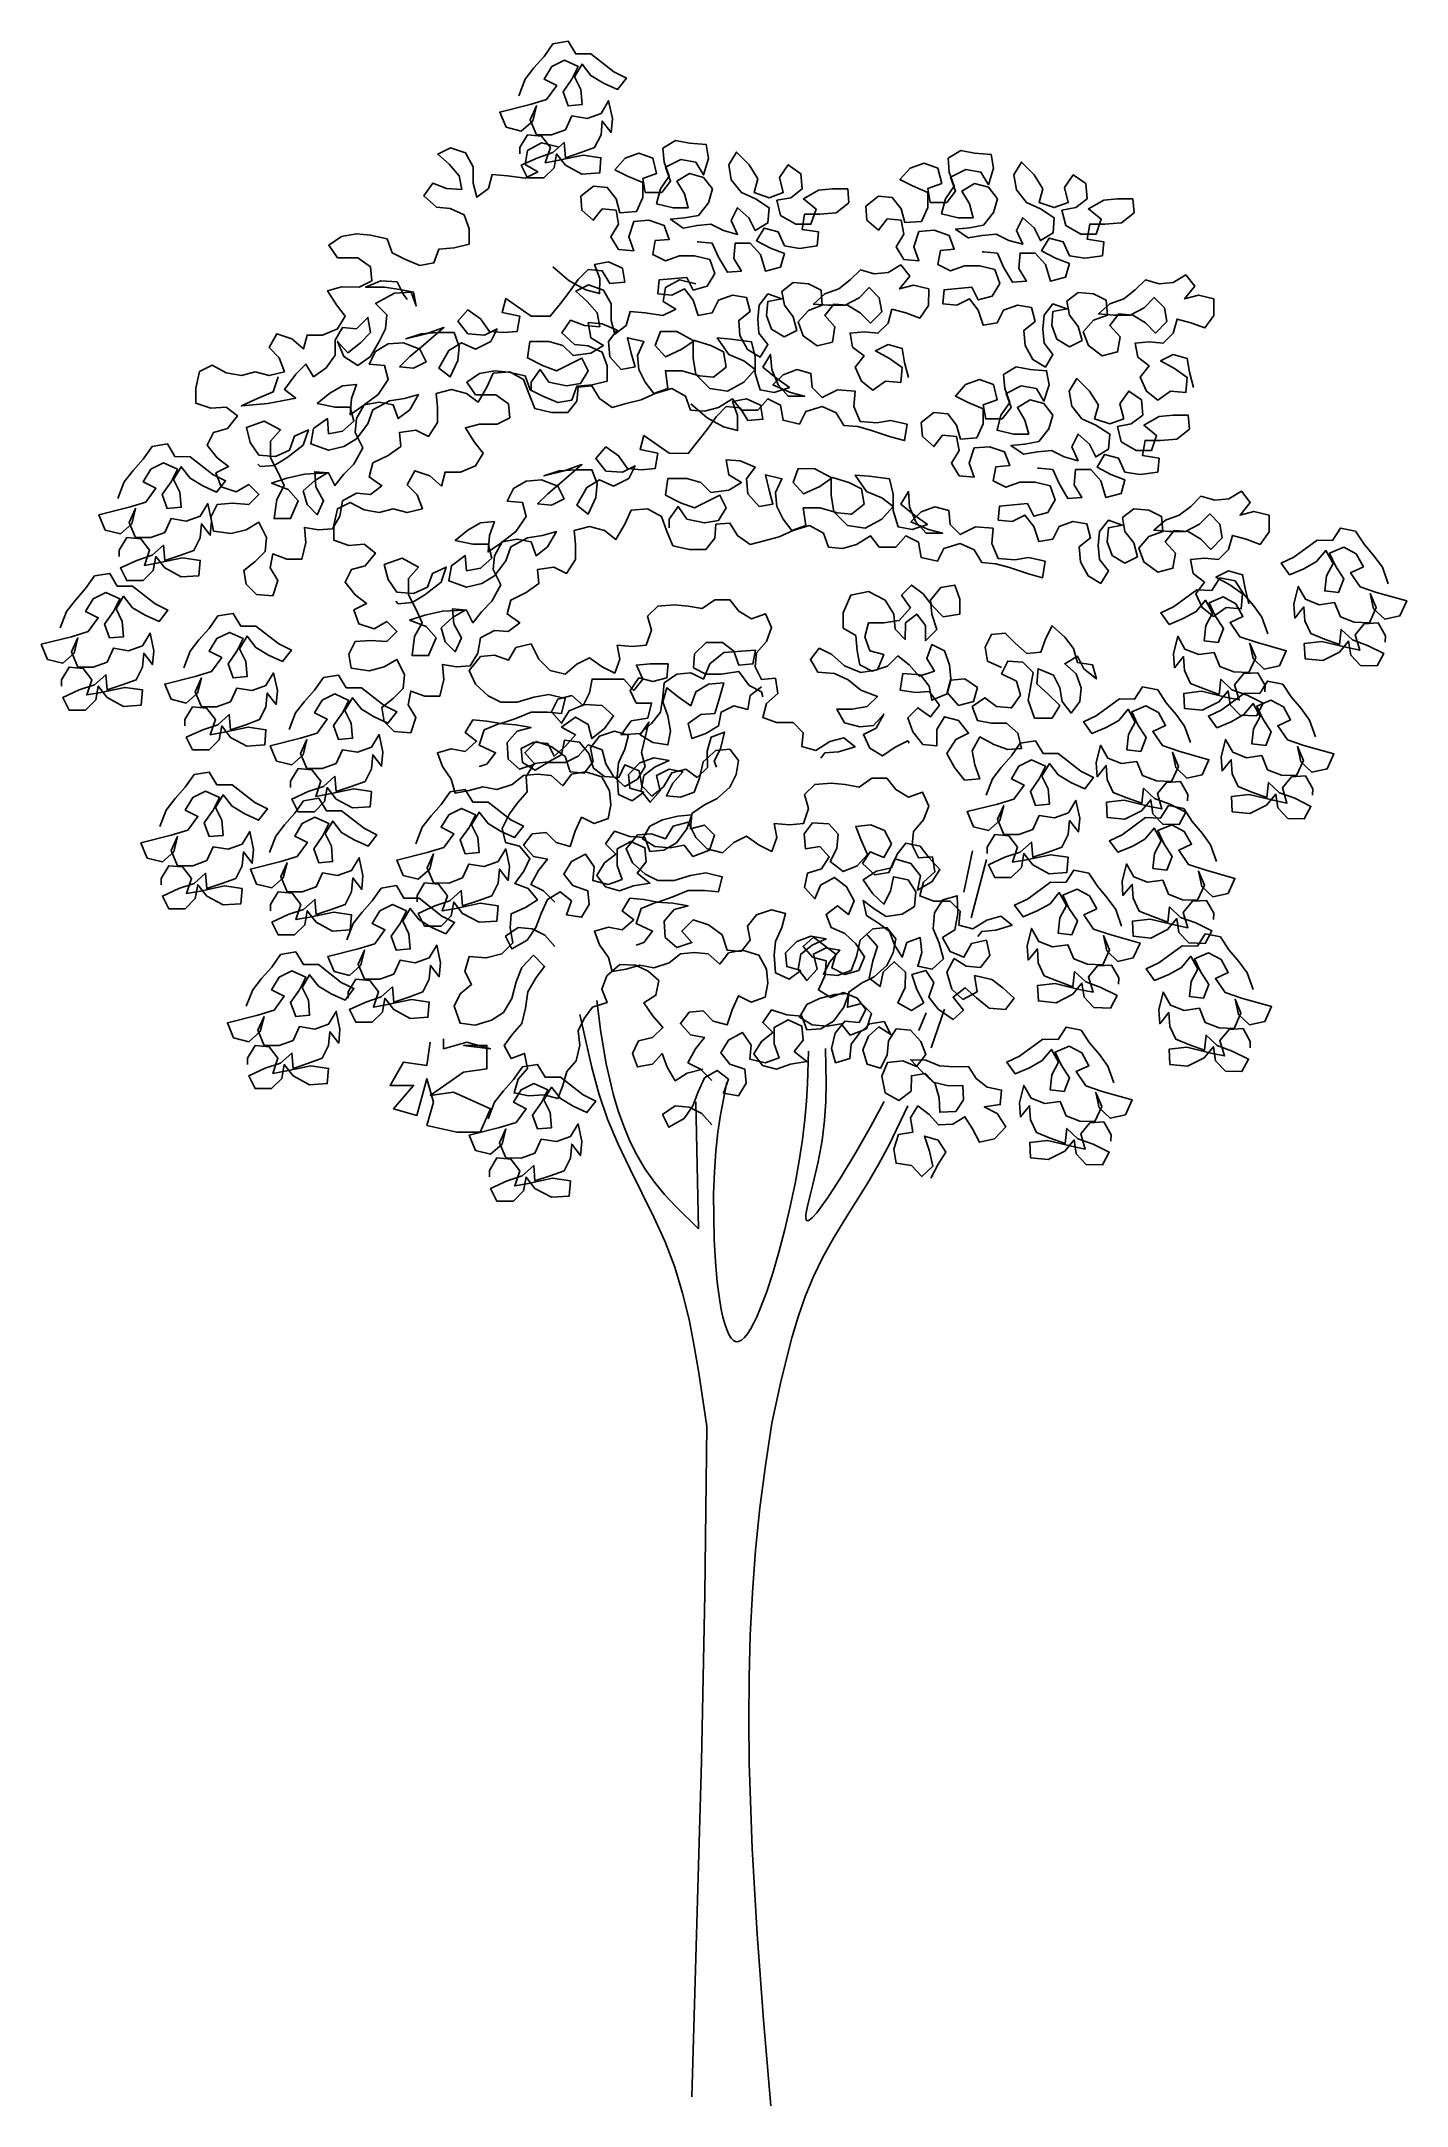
# Model space of a CAD drawing. Extents: x 90 to 2311, y 5396 to 8755.
import ezdxf

# ---------------------------------------------------------------- set-up
doc = ezdxf.new("R2010")
doc.units = 0
doc.header["$LTSCALE"] = 150
doc.header["$MEASUREMENT"] = 0
doc.layers.get('0').update_dxf_attribs({"linetype": 'CONTINUOUS'})

msp = doc.modelspace()

# ---------------------------------------------------------------- linework, layer by layer
for p, q in [((1590.7, 7370.5), (1604.5, 7437.5)), ((1627.5, 7423.7), (1602.4, 7328.6)), ((1517.1, 7145.1), (1529.5, 7174.3)), ((1558.9, 7180.1), (1537.3, 7116.9)), ((1159, 6822.7), (1154.4, 7029.2))]:
    msp.add_line(p, q)
for points in [[(866.5, 8666.4), (876.8, 8693.2), (891.2, 8711.7), (907.7, 8730.2), (922.1, 8750.8), (946.9, 8754.9), (959.2, 8734.3), (983.9, 8734.3), (1020.9, 8705.4), (1041.5, 8695.1), (1027.1, 8676.6), (1004.5, 8686.9), (983.9, 8699.3), (969.5, 8717.8), (957.1, 8697.2), (967.4, 8676.6), (969.4, 8651.9), (946.8, 8649.9), (938.5, 8672.5), (953, 8693.1), (963.3, 8713.7), (940.6, 8724), (920, 8713.7), (907.7, 8693.2), (928.3, 8682.9), (911.8, 8660.2), (885, 8652), (835.5, 8639.7), (845.8, 8615), (870.5, 8608.8), (889.1, 8625.2), (895.3, 8649.9), (885, 8627.3), (895.2, 8602.6), (919.9, 8602.5), (942.6, 8610.8), (952.9, 8633.4), (977.6, 8629.3), (1000.3, 8637.5), (1012.7, 8658.1), (1018.8, 8629.2), (1016.7, 8606.6), (1002.3, 8625.1), (1000.3, 8602.5), (989.9, 8581.9), (967.3, 8573.7), (942.6, 8565.5), (940.5, 8590.2), (922, 8573.7), (897.3, 8565.5), (870.5, 8553.2), (880.7, 8532.6), (907.5, 8532.5), (924, 8549), (928.1, 8571.6), (942.5, 8553.1), (969.3, 8538.7), (998.1, 8540.7), (1000.2, 8565.4), (971.4, 8569.5), (932.3, 8561.3), (909.6, 8557.2), (917.9, 8582), (903.5, 8600.5), (880.8, 8602.6), (868.4, 8582), (868.4, 8571.7)], [(930.3, 8583.4), (903.5, 8589.6), (880.9, 8577.3), (876.7, 8554.6), (897.3, 8542.3), (876.7, 8532), (847.9, 8536.1), (823.2, 8538.2), (817, 8515.6), (798.4, 8501.2), (792.3, 8523.8), (792.3, 8550.6), (779.9, 8573.3), (755.2, 8581.5), (734.6, 8571.3), (753.2, 8554.8), (769.6, 8536.2), (773.7, 8513.6), (749, 8515.6), (726.4, 8523.9), (711.9, 8503.3), (732.5, 8484.8), (755.1, 8482.7), (777.8, 8472.4), (786, 8449.7), (786, 8425), (761.3, 8418.8), (736.6, 8416.8), (728.3, 8394.2), (705.6, 8390.1), (680.9, 8400.4), (660.4, 8410.7), (652.1, 8433.3), (625.4, 8439.6), (602.7, 8441.6), (578, 8437.5), (557.4, 8423.1), (571.8, 8402.5), (604.7, 8402.5), (625.3, 8388.1), (627.4, 8365.4), (606.8, 8355.1), (577.9, 8355.2), (555.3, 8349), (569.7, 8326.3), (584.1, 8307.8), (571.7, 8287.2), (547, 8276.9), (522.3, 8277), (516.1, 8254.3), (497.5, 8270.8), (472.8, 8279.1), (460.5, 8256.4), (476.9, 8239.9), (485.1, 8217.3), (460.4, 8211.1), (437.8, 8217.3), (415.1, 8211.2), (390.4, 8215.3), (367.8, 8227.7), (347.2, 8217.4), (341, 8190.6), (340.9, 8165.9), (365.6, 8157.7), (390.3, 8159.7), (408.9, 8145.3), (392.4, 8124.7), (369.7, 8118.5), (359.4, 8097.9), (375.9, 8077.3), (394.4, 8062.9), (373.8, 8052.6), (382, 8030), (406.7, 8021.7), (427.3, 8034), (443.8, 8017.5), (427.3, 8001.1), (400.5, 8003.2), (375.8, 8001.1), (365.5, 7980.6), (369.6, 7957.9), (398.4, 7953.8), (423.1, 7959.9), (443.7, 7972.2), (456.1, 7947.5), (454, 7924.9), (437.5, 7908.4), (418.9, 7894), (423, 7871.4), (439.5, 7854.9), (466.3, 7852.8), (474.5, 7877.5), (462.2, 7898.1), (466.3, 7920.7), (489, 7912.5), (513.7, 7912.5), (519.9, 7939.2), (517.8, 7963.9), (540.5, 7959.8), (563.2, 7961.8), (575.5, 7982.4), (579.7, 8007.1), (602.3, 8019.5), (625, 8017.4), (643.5, 8031.8), (623, 8046.2), (629.2, 8068.9), (653.9, 8081.2), (674.5, 8095.6), (672.4, 8118.2), (699.2, 8122.3), (719.8, 8112), (734.2, 8134.7), (734.3, 8159.4), (732.2, 8182), (756.9, 8188.2), (781.6, 8182), (800.2, 8167.6), (814.6, 8192.3), (824.9, 8214.9), (851.7, 8216.9), (874.3, 8204.6), (882.6, 8181.9), (892.8, 8157.2), (919.6, 8151), (946.4, 8150.9), (960.8, 8169.5), (962.9, 8192.1), (985.5, 8194.2), (997.9, 8173.6), (1018.5, 8159.1), (1041.1, 8165.3), (1065.8, 8171.4), (1088.5, 8181.7), (1115.3, 8189.9), (1137.9, 8177.5), (1146.1, 8154.9), (1168.8, 8152.8), (1191.4, 8159), (1214.1, 8173.4), (1228.5, 8154.8), (1255.3, 8154.8), (1271.8, 8173.3), (1292.4, 8163), (1296.4, 8138.3), (1323.2, 8132.1), (1333.5, 8152.7), (1360.3, 8160.9), (1383, 8150.5), (1395.3, 8129.9), (1417.9, 8127.9), (1440.6, 8121.7), (1471.5, 8111.3), (1494.1, 8105.1), (1498.3, 8131.9), (1471.5, 8138.1), (1448.8, 8134), (1422.1, 8136.1), (1411.8, 8160.8), (1413.9, 8185.5), (1385, 8187.6), (1360.3, 8175.3), (1343.9, 8191.8), (1341.8, 8214.4), (1319.2, 8220.6), (1296.5, 8212.4), (1280, 8195.9), (1308.8, 8183.6), (1331.5, 8177.4), (1304.7, 8177.4), (1288.3, 8195.9), (1278, 8220.7), (1276, 8245.4), (1263.6, 8224.8), (1286.2, 8206.2), (1306.8, 8191.8), (1282.1, 8183.6), (1259.4, 8187.7), (1251.2, 8214.5), (1251.2, 8241.3), (1245.1, 8266), (1212.1, 8270.1), (1189.5, 8272.2), (1208, 8245.4), (1232.7, 8235.1), (1251.2, 8220.7), (1232.7, 8200.1), (1205.9, 8185.7), (1177.1, 8189.9), (1154.4, 8212.5), (1150.3, 8239.3), (1150.4, 8268.1), (1123.6, 8282.6), (1096.8, 8282.6), (1088.6, 8260), (1105, 8241.4), (1131.8, 8253.7), (1152.4, 8268.1), (1179.2, 8259.9), (1199.8, 8249.6), (1203.9, 8224.8), (1183.2, 8208.4), (1160.6, 8210.5), (1131.8, 8218.7), (1105, 8218.8), (1109.1, 8189.9), (1086.4, 8181.7), (1072, 8200.3), (1061.8, 8220.9), (1059.7, 8243.5), (1070, 8266.2), (1043.3, 8272.4), (1049.4, 8247.6), (1055.6, 8225), (1032.9, 8220.9), (1014.4, 8241.5), (1012.4, 8266.2), (1026.8, 8284.7), (1002.1, 8295.1), (979.5, 8297.1), (983.5, 8272.4), (1004.1, 8260), (983.5, 8247.7), (954.7, 8243.6), (938.2, 8260.1), (915.6, 8266.3), (884.7, 8266.3), (880.5, 8239.6), (905.2, 8227.2), (927.9, 8218.9), (969.1, 8239.5), (979.4, 8218.9), (967, 8198.3), (944.3, 8194.2), (915.5, 8200.4), (901.1, 8221), (886.7, 8200.4), (886.7, 8186)], [(1500.3, 8207.8), (1494.1, 8232.5), (1490, 8255.2), (1467.4, 8261.4), (1446.8, 8251.1), (1469.4, 8238.7), (1490, 8224.3), (1487.9, 8199.6), (1463.2, 8201.7), (1442.6, 8187.3), (1424.1, 8201.7), (1413.8, 8224.4), (1428.2, 8242.9), (1409.7, 8257.3), (1405.6, 8280), (1428.3, 8282), (1450.9, 8279.9), (1467.4, 8296.4), (1473.6, 8319), (1496.2, 8312.8), (1518.9, 8304.6), (1533.3, 8325.2), (1533.4, 8351.9), (1508.6, 8358.1), (1486, 8352), (1502.5, 8372.6), (1488.1, 8391.1), (1467.5, 8378.8), (1444.8, 8376.7), (1422.2, 8382.9), (1405.7, 8366.5), (1387.1, 8352.1), (1364.5, 8343.8), (1345.9, 8327.4), (1370.6, 8325.3), (1397.4, 8325.3), (1420.1, 8337.6), (1436.6, 8354.1), (1453, 8337.6), (1457.1, 8314.9), (1438.6, 8296.4), (1422.1, 8312.9), (1401.5, 8325.3), (1378.9, 8327.4), (1364.4, 8308.8), (1380.9, 8290.3), (1376.8, 8265.6), (1352, 8259.4), (1329.4, 8275.9), (1321.2, 8298.6), (1337.7, 8317.1), (1360.3, 8325.3), (1358.3, 8350), (1337.7, 8360.3), (1313, 8362.4), (1294.5, 8348), (1298.6, 8325.4), (1313, 8306.8), (1319.1, 8284.2), (1298.5, 8273.9), (1277.9, 8286.3), (1269.7, 8308.9), (1271.8, 8331.6), (1294.5, 8335.7), (1271.8, 8343.9), (1257.4, 8325.4), (1255.3, 8302.8), (1257.3, 8280.1), (1271.7, 8261.6), (1259.4, 8241), (1238.8, 8253.3), (1226.4, 8276), (1224.4, 8300.7), (1243, 8315.1), (1236.8, 8337.8), (1214.1, 8341.9), (1191.5, 8333.7), (1181.2, 8313.1), (1158.5, 8309), (1150.3, 8333.7), (1135.9, 8352.3), (1115.3, 8342), (1092.6, 8344.1), (1094.7, 8366.7), (1140, 8370.8), (1150.3, 8350.2), (1173, 8356.4), (1185.3, 8377), (1177.1, 8399.6), (1152.4, 8405.8), (1127.7, 8405.8), (1105, 8397.6), (1084.5, 8407.9), (1088.6, 8430.6), (1111.3, 8432.6), (1103, 8455.3), (1078.3, 8463.6), (1053.6, 8461.5), (1045.4, 8436.8), (1053.6, 8414.1), (1028.9, 8416.2), (1016.5, 8436.8), (1028.9, 8457.4), (1024.8, 8480.1), (1002.2, 8482.2), (987.7, 8463.6), (969.2, 8480.1), (967.2, 8502.8), (987.8, 8519.2), (1010.4, 8517.2), (1024.8, 8498.6), (1031, 8476), (1057.8, 8478), (1068.1, 8500.6), (1068.1, 8525.3), (1043.4, 8535.7), (1022.8, 8546), (1039.3, 8564.5), (1062, 8572.7), (1084.6, 8564.5), (1090.8, 8539.7), (1068.1, 8531.5), (1072.2, 8508.9), (1099, 8508.8), (1113.4, 8527.4), (1105.2, 8550), (1129.9, 8562.4), (1154.6, 8558.2), (1167, 8537.6), (1175.2, 8564.4), (1171.1, 8587), (1144.4, 8589.1), (1121.7, 8593.3), (1101.1, 8580.9), (1103.1, 8558.3), (1111.4, 8535.6), (1096.9, 8515), (1090.7, 8490.3), (1117.5, 8484.1), (1142.2, 8484.1), (1136, 8506.7), (1123.7, 8527.3), (1144.3, 8539.7), (1167, 8533.5), (1181.4, 8514.9), (1175.2, 8492.3), (1158.7, 8471.7), (1136, 8467.6), (1113.3, 8465.6), (1133.9, 8451.1), (1156.6, 8455.2), (1179.2, 8457.3), (1199.8, 8447), (1222.5, 8440.8), (1212.2, 8463.4), (1222.5, 8484), (1241, 8467.5), (1251.3, 8446.9), (1271.9, 8459.3), (1274, 8484), (1251.4, 8498.4), (1228.7, 8508.7), (1212.3, 8529.3), (1208.2, 8554), (1220.5, 8574.6), (1241.1, 8554), (1255.5, 8531.3), (1249.3, 8508.7), (1274, 8500.4), (1296.7, 8508.7), (1290.5, 8533.4), (1305, 8554), (1325.5, 8539.5), (1327.6, 8514.8), (1309, 8500.4), (1286.4, 8496.3), (1292.5, 8471.6), (1317.2, 8457.2), (1341.9, 8457.1), (1350.2, 8481.8), (1329.6, 8498.3), (1354.3, 8512.7), (1377, 8514.8), (1401.7, 8514.7), (1403.7, 8492.1), (1383.1, 8475.6), (1356.4, 8473.6), (1331.6, 8473.6), (1327.5, 8448.9), (1354.3, 8444.8), (1352.2, 8422.1), (1323.4, 8418), (1298.7, 8422.2), (1288.4, 8444.8), (1265.7, 8451), (1253.4, 8430.4), (1276, 8418.1), (1298.6, 8409.8), (1292.4, 8387.2), (1267.7, 8381), (1259.5, 8407.8), (1243.1, 8426.3), (1218.3, 8426.4), (1216.3, 8401.6), (1228.6, 8381), (1205.9, 8379), (1191.5, 8403.7), (1181.3, 8426.4), (1158.6, 8428.5), (1156.6, 8428.5)], [(1964.1, 8191.6), (1957.9, 8216.3), (1953.8, 8239), (1931.2, 8245.2), (1910.6, 8234.9), (1933.2, 8222.5), (1953.8, 8208.1), (1951.7, 8183.4), (1927, 8185.5), (1906.4, 8171.1), (1887.9, 8185.5), (1877.6, 8208.2), (1892, 8226.7), (1873.5, 8241.1), (1869.4, 8263.8), (1892.1, 8265.8), (1914.7, 8263.7), (1931.2, 8280.2), (1937.4, 8302.8), (1960, 8296.6), (1982.7, 8288.4), (1997.1, 8309), (1997.2, 8335.7), (1972.4, 8341.9), (1949.8, 8335.8), (1966.3, 8356.4), (1951.9, 8374.9), (1931.3, 8362.6), (1908.6, 8360.5), (1886, 8366.7), (1869.5, 8350.3), (1850.9, 8335.9), (1828.3, 8327.6), (1809.7, 8311.2), (1834.4, 8309.1), (1861.2, 8309.1), (1883.9, 8321.4), (1900.4, 8337.9), (1916.8, 8321.4), (1920.9, 8298.7), (1902.4, 8280.2), (1885.9, 8296.7), (1865.3, 8309.1), (1842.7, 8311.2), (1828.2, 8292.6), (1844.7, 8274.1), (1840.6, 8249.4), (1815.8, 8243.2), (1793.2, 8259.7), (1785, 8282.4), (1801.5, 8300.9), (1824.1, 8309.1), (1822.1, 8333.8), (1801.5, 8344.1), (1776.8, 8346.2), (1758.3, 8331.8), (1762.4, 8309.2), (1776.8, 8290.6), (1782.9, 8268), (1762.3, 8257.7), (1741.7, 8270.1), (1733.5, 8292.7), (1735.6, 8315.4), (1758.2, 8319.5), (1735.6, 8327.7), (1721.2, 8309.2), (1719.1, 8286.6), (1721.1, 8263.9), (1735.5, 8245.4), (1723.2, 8224.8), (1702.6, 8237.1), (1690.2, 8259.8), (1688.2, 8284.5), (1706.7, 8298.9), (1700.6, 8321.6), (1677.9, 8325.7), (1655.3, 8317.5), (1645, 8296.9), (1622.3, 8292.8), (1614.1, 8317.5), (1599.7, 8336.1), (1579.1, 8325.8), (1556.4, 8327.9), (1558.5, 8350.5), (1603.8, 8354.6), (1614.1, 8334), (1636.8, 8340.2), (1649.1, 8360.8), (1640.9, 8383.4), (1616.2, 8389.6), (1591.5, 8389.6), (1568.8, 8381.4), (1548.3, 8391.7), (1552.4, 8414.4), (1575.1, 8416.4), (1566.8, 8439.1), (1542.1, 8447.4), (1517.4, 8445.3), (1509.2, 8420.6), (1517.4, 8397.9), (1492.7, 8400), (1480.3, 8420.6), (1492.7, 8441.2), (1488.6, 8463.9), (1466, 8466), (1451.5, 8447.4), (1433, 8463.9), (1431, 8486.6), (1451.6, 8503), (1474.2, 8501), (1488.6, 8482.4), (1494.8, 8459.8), (1521.6, 8461.8), (1531.9, 8484.4), (1531.9, 8509.1), (1507.2, 8519.5), (1486.6, 8529.8), (1503.1, 8548.3), (1525.8, 8556.5), (1548.4, 8548.3), (1554.6, 8523.5), (1531.9, 8515.3), (1536, 8492.7), (1562.8, 8492.6), (1577.2, 8511.2), (1569, 8533.8), (1593.7, 8546.2), (1618.4, 8542), (1630.8, 8521.4), (1639, 8548.2), (1634.9, 8570.8), (1608.1, 8572.9), (1585.5, 8577.1), (1564.9, 8564.7), (1566.9, 8542.1), (1575.1, 8519.4), (1560.7, 8498.8), (1554.5, 8474.1), (1581.3, 8467.9), (1606, 8467.9), (1599.8, 8490.5), (1587.5, 8511.1), (1608.1, 8523.5), (1630.8, 8517.3), (1645.1, 8498.7), (1639, 8476.1), (1622.5, 8455.5), (1599.8, 8451.4), (1577.1, 8449.4), (1597.7, 8434.9), (1620.4, 8439), (1643, 8441.1), (1663.6, 8430.8), (1686.3, 8424.6), (1676, 8447.2), (1686.3, 8467.8), (1704.8, 8451.3), (1715.1, 8430.7), (1735.7, 8443.1), (1737.8, 8467.8), (1715.2, 8482.2), (1692.5, 8492.5), (1676.1, 8513.1), (1672, 8537.8), (1684.3, 8558.4), (1704.9, 8537.8), (1719.3, 8515.1), (1713.1, 8492.5), (1737.8, 8484.2), (1760.5, 8492.5), (1754.3, 8517.2), (1768.7, 8537.8), (1789.3, 8523.3), (1791.4, 8498.6), (1772.8, 8484.2), (1750.2, 8480.1), (1756.3, 8455.4), (1781, 8441), (1805.7, 8440.9), (1814, 8465.6), (1793.4, 8482.1), (1818.1, 8496.5), (1840.8, 8498.6), (1865.5, 8498.5), (1867.5, 8475.9), (1846.9, 8459.4), (1820.2, 8457.4), (1795.4, 8457.4), (1791.3, 8432.7), (1818.1, 8428.6), (1816, 8405.9), (1787.2, 8401.8), (1762.4, 8406), (1752.2, 8428.6), (1729.5, 8434.8), (1717.1, 8414.2), (1739.8, 8401.9), (1762.4, 8393.6), (1756.2, 8371), (1731.5, 8364.8), (1723.3, 8391.6), (1706.8, 8410.1), (1682.1, 8410.2), (1680.1, 8385.4), (1692.4, 8364.8), (1669.7, 8362.8), (1655.3, 8387.5), (1645.1, 8410.2), (1622.4, 8412.3), (1620.4, 8412.3)], [(474.8, 8209), (466.6, 8184.3), (437.7, 8172), (415.1, 8161.7), (458.3, 8165.8), (503.6, 8174), (485.1, 8188.4), (503.7, 8213.1), (520.2, 8229.6), (532.5, 8209), (553.1, 8223.4), (567.5, 8244), (567.6, 8268.7), (579.9, 8289.3), (602.6, 8287.2), (621.1, 8305.7), (625.2, 8281), (608.7, 8264.5), (588.1, 8248.1), (571.7, 8266.6), (581.9, 8241.9), (604.6, 8227.5), (625.2, 8241.9), (639.6, 8266.6), (649.9, 8287.1), (652, 8309.8), (633.5, 8328.3), (664.4, 8344.8), (691.2, 8346.8), (699.4, 8324.2), (695.3, 8346.8), (672.7, 8351), (647.9, 8355.1), (617.1, 8355.1), (641.8, 8365.4), (668.5, 8363.3), (678.8, 8342.7), (685, 8334.5)], [(921.9, 8387.8), (948.6, 8365.1), (975.4, 8350.7), (998, 8344.5), (998.1, 8369.2), (989.8, 8391.9), (1012.5, 8396), (1035.1, 8385.6), (1039.2, 8363), (1014.5, 8360.9), (1002.2, 8381.5), (979.5, 8383.6), (963, 8367.2), (948.6, 8346.6), (934.2, 8328.1), (917.7, 8307.5), (886.8, 8307.5), (845.6, 8336.4), (839.4, 8313.7), (868.3, 8307.5), (864.1, 8282.8), (841.5, 8280.8), (818.8, 8282.9), (804.4, 8303.5), (783.8, 8317.9), (767.3, 8299.4), (783.8, 8278.8), (810.6, 8276.7), (831.2, 8287), (820.9, 8266.4), (796.1, 8254.1), (773.5, 8264.4), (752.9, 8252), (736.4, 8223.2), (754.9, 8208.8), (767.3, 8235.5), (769.4, 8258.2), (761.1, 8280.9), (734.4, 8280.9), (707.6, 8278.8), (682.9, 8270.6), (715.8, 8278.8), (744.7, 8289.1), (711.7, 8260.3), (689, 8241.8), (672.5, 8225.3), (695.2, 8223.3), (715.8, 8233.5), (705.5, 8254.1), (678.8, 8264.5), (654, 8262.4), (633.4, 8250.1), (623.1, 8229.5), (647.8, 8227.4), (654, 8204.8), (637.5, 8180.1), (612.8, 8161.5), (592.2, 8147.2), (594.2, 8173.9), (602.5, 8196.6), (579.8, 8194.5), (559.2, 8182.2), (538.6, 8165.7), (567.5, 8159.5), (592.2, 8159.5), (598.3, 8136.9), (579.8, 8120.4), (557.1, 8116.3), (555.1, 8141), (532.4, 8124.6), (528.3, 8099.8), (557.1, 8089.5), (581.8, 8095.7), (602.4, 8108), (621, 8132.7), (629.2, 8155.4), (656, 8169.7), (680.7, 8173.8), (703.4, 8180), (689, 8155.3), (670.4, 8140.9), (662.2, 8163.6), (639.5, 8167.7), (614.8, 8163.6), (602.4, 8141), (600.4, 8118.3), (612.7, 8093.6), (598.3, 8066.8), (581.8, 8050.4), (567.3, 8031.9), (557.1, 8052.5), (534.4, 8054.5), (536.4, 8029.8), (548.8, 8007.2), (538.5, 7984.5), (522, 8001), (515.8, 8023.7), (534.4, 8040.1), (555, 8052.5), (517.9, 8050.4), (489.1, 8044.3), (464.4, 8036.1), (491.1, 8025.7), (507.6, 8007.2), (495.2, 7978.4), (468.4, 7978.4), (472.6, 8009.3), (485, 8031.9), (474.7, 8054.6), (462.3, 8077.3), (462.4, 8104), (478.9, 8122.5), (452.1, 8137), (423.3, 8126.7), (429.4, 8102), (443.8, 8081.4), (470.6, 8079.3), (493.3, 8089.6), (501.5, 8112.2), (524.2, 8122.5), (515.9, 8097.8), (489.1, 8077.2), (468.5, 8064.9), (445.9, 8062.9), (441.7, 8067)], [(1154.7, 8360.4), (1128, 8366.6), (1105.3, 8354.3), (1101.2, 8331.6), (1121.8, 8319.2), (1101.1, 8309), (1072.3, 8313.1), (1047.6, 8315.2), (1041.4, 8292.5), (1022.9, 8278.1), (1016.7, 8300.8), (1016.7, 8327.6), (1004.4, 8350.2), (979.7, 8358.5), (959.1, 8348.2), (977.6, 8331.7), (994.1, 8313.2), (998.2, 8290.5), (973.5, 8292.6), (950.8, 8300.9), (936.4, 8280.3), (956.9, 8261.7), (979.6, 8259.6), (1002.2, 8249.3), (1010.5, 8226.7), (1010.4, 8202), (985.7, 8195.8), (961, 8193.8), (952.7, 8171.1), (930.1, 8167), (905.4, 8177.3), (884.8, 8187.7), (876.6, 8210.3), (849.8, 8216.5), (827.2, 8218.6), (802.5, 8214.5), (781.8, 8200.1), (796.2, 8179.5), (829.2, 8179.5), (849.8, 8165), (851.8, 8142.4), (831.2, 8132.1), (802.4, 8132.1), (779.7, 8126), (794.1, 8103.3), (808.5, 8084.8), (796.1, 8064.2), (771.4, 8053.9), (746.7, 8053.9), (740.5, 8031.3), (722, 8047.8), (697.3, 8056), (684.9, 8033.4), (701.4, 8016.9), (709.6, 7994.2), (684.9, 7988.1), (662.2, 7994.3), (639.6, 7988.1), (614.8, 7992.3), (592.2, 8004.6), (571.6, 7994.4), (565.4, 7967.6), (565.4, 7942.9), (590.1, 7934.6), (614.8, 7936.7), (633.3, 7922.2), (616.8, 7901.6), (594.2, 7895.5), (583.9, 7874.9), (600.3, 7854.3), (618.8, 7839.9), (598.2, 7829.6), (606.4, 7806.9), (631.1, 7798.7), (651.8, 7811), (668.2, 7794.5), (651.7, 7778.1), (625, 7780.1), (600.2, 7778.1), (589.9, 7757.5), (594, 7734.9), (622.8, 7730.7), (647.6, 7736.9), (668.2, 7749.2), (680.5, 7724.5), (678.4, 7701.8), (661.9, 7685.4), (643.4, 7671), (647.5, 7648.3), (663.9, 7631.8), (690.7, 7629.7), (699, 7654.4), (686.6, 7675.1), (690.8, 7697.7), (713.4, 7689.4), (738.1, 7689.4), (744.3, 7716.2), (742.3, 7740.9), (764.9, 7736.8), (787.6, 7738.8), (800, 7759.4), (804.1, 7784.1), (826.8, 7796.4), (849.4, 7794.3), (868, 7808.7), (847.4, 7823.2), (853.6, 7845.8), (878.3, 7858.2), (898.9, 7872.6), (896.9, 7895.2), (923.7, 7899.3), (944.3, 7889), (958.7, 7911.6), (958.7, 7936.3), (956.7, 7959), (981.4, 7965.2), (1006.1, 7959), (1024.6, 7944.5), (1039.1, 7969.2), (1049.4, 7991.9), (1076.1, 7993.9), (1098.8, 7981.5), (1107, 7958.9), (1117.3, 7934.1), (1144, 7927.9), (1170.8, 7927.9), (1185.2, 7946.4), (1187.3, 7969.1), (1210, 7971.1), (1222.3, 7950.5), (1242.9, 7936.1), (1265.6, 7942.2), (1290.3, 7948.4), (1312.9, 7958.7), (1339.7, 7966.9), (1362.4, 7954.5), (1370.6, 7931.8), (1393.2, 7929.8), (1415.9, 7935.9), (1438.6, 7950.3), (1453, 7931.8), (1479.7, 7931.7), (1496.2, 7950.3), (1516.8, 7940), (1520.9, 7915.2), (1547.7, 7909), (1558, 7929.6), (1584.8, 7937.8), (1607.4, 7927.5), (1619.7, 7906.9), (1642.4, 7904.8), (1665, 7898.6), (1695.9, 7888.3), (1718.6, 7882.1), (1722.7, 7908.9), (1695.9, 7915.1), (1673.3, 7911), (1646.5, 7913.1), (1636.2, 7937.8), (1638.3, 7962.5), (1609.5, 7964.6), (1584.8, 7952.2), (1568.3, 7968.7), (1566.3, 7991.4), (1543.6, 7997.6), (1521, 7989.4), (1504.5, 7972.9), (1533.3, 7960.5), (1555.9, 7954.3), (1529.2, 7954.4), (1512.7, 7972.9), (1502.4, 7997.6), (1500.4, 8022.3), (1488, 8001.8), (1510.7, 7983.2), (1531.2, 7968.8), (1506.5, 7960.6), (1483.9, 7964.7), (1475.7, 7991.5), (1475.7, 8018.2), (1469.5, 8043), (1436.6, 8047.1), (1413.9, 8049.2), (1432.4, 8022.4), (1457.1, 8012.1), (1475.7, 7997.7), (1457.1, 7977.1), (1430.3, 7962.7), (1401.5, 7966.8), (1378.9, 7989.5), (1374.8, 8016.3), (1374.8, 8045.1), (1348, 8059.5), (1321.3, 8059.6), (1313, 8036.9), (1329.5, 8018.4), (1356.3, 8030.7), (1376.9, 8045.1), (1403.6, 8036.8), (1424.2, 8026.5), (1428.3, 8001.8), (1407.7, 7985.4), (1385, 7987.4), (1356.2, 7995.7), (1329.4, 7995.7), (1333.5, 7966.9), (1310.9, 7958.7), (1296.5, 7977.2), (1286.2, 7997.8), (1284.2, 8020.5), (1294.5, 8043.1), (1267.7, 8049.3), (1273.9, 8024.6), (1280, 8001.9), (1257.4, 7997.9), (1238.9, 8018.5), (1236.8, 8043.2), (1251.3, 8061.7), (1226.6, 8072), (1203.9, 8074.1), (1208, 8049.4), (1228.6, 8037), (1208, 8024.7), (1179.1, 8020.6), (1162.7, 8037.1), (1140, 8043.3), (1109.1, 8043.3), (1105, 8016.5), (1129.7, 8004.1), (1152.3, 7995.9), (1193.6, 8016.4), (1203.8, 7995.8), (1191.5, 7975.3), (1168.8, 7971.2), (1140, 7977.4), (1125.6, 7998), (1111.1, 7977.4), (1111.1, 7963)], [(2054.3, 7839.6), (2048.1, 7864.3), (2044, 7887), (2021.4, 7893.1), (2000.8, 7882.9), (2023.4, 7870.5), (2044, 7856.1), (2041.9, 7831.3), (2017.2, 7833.4), (1996.6, 7819), (1978.1, 7833.5), (1967.8, 7856.1), (1982.2, 7874.7), (1963.7, 7889.1), (1959.6, 7911.7), (1982.3, 7913.8), (2004.9, 7911.7), (2021.4, 7928.2), (2027.6, 7950.8), (2050.2, 7944.6), (2072.9, 7936.3), (2087.3, 7956.9), (2087.3, 7983.7), (2062.6, 7989.9), (2040, 7983.7), (2056.5, 8004.3), (2042.1, 8022.9), (2021.5, 8010.5), (1998.8, 8008.5), (1976.2, 8014.7), (1959.7, 7998.2), (1941.1, 7983.8), (1918.5, 7975.6), (1899.9, 7959.2), (1924.6, 7957.1), (1951.4, 7957.1), (1974.1, 7969.4), (1990.6, 7985.8), (2007, 7969.4), (2011.1, 7946.7), (1992.6, 7928.2), (1976.1, 7944.7), (1955.5, 7957), (1932.9, 7959.1), (1918.4, 7940.6), (1934.9, 7922.1), (1930.8, 7897.4), (1906, 7891.2), (1883.4, 7907.7), (1875.2, 7930.4), (1891.7, 7948.9), (1914.3, 7957.1), (1912.3, 7981.8), (1891.7, 7992.1), (1867, 7994.2), (1848.5, 7979.8), (1852.6, 7957.1), (1866.9, 7938.6), (1873.1, 7915.9), (1852.5, 7905.7), (1831.9, 7918), (1823.7, 7940.7), (1825.8, 7963.3), (1848.4, 7967.4), (1825.8, 7975.7), (1811.4, 7957.2), (1809.3, 7934.5), (1811.3, 7911.9), (1825.7, 7893.3), (1813.3, 7872.7), (1792.8, 7885.1), (1780.4, 7907.8), (1778.4, 7932.5), (1796.9, 7946.9), (1790.8, 7969.6), (1768.1, 7973.7), (1745.5, 7965.5), (1735.2, 7944.9), (1712.5, 7940.8), (1704.3, 7965.5), (1689.9, 7984.1), (1669.3, 7973.8), (1646.6, 7975.9), (1648.7, 7998.5), (1694, 8002.6), (1704.3, 7982), (1727, 7988.1), (1739.3, 8008.7), (1731.1, 8031.4), (1706.4, 8037.6), (1681.7, 8037.6), (1659, 8029.4), (1638.5, 8039.7), (1642.6, 8062.4), (1665.2, 8064.4), (1657, 8087.1), (1632.3, 8095.3), (1607.6, 8093.3), (1599.4, 8068.6), (1607.6, 8045.9), (1582.9, 8048), (1570.5, 8068.6), (1582.9, 8089.2), (1578.8, 8111.8), (1556.1, 8113.9), (1541.7, 8095.4), (1523.2, 8111.9), (1521.2, 8134.6), (1541.8, 8151), (1564.4, 8148.9), (1578.8, 8130.4), (1585, 8107.7), (1611.7, 8109.8), (1622.1, 8132.4), (1622.1, 8157.1), (1597.4, 8167.4), (1576.8, 8177.7), (1593.3, 8196.3), (1616, 8204.5), (1638.6, 8196.2), (1644.8, 8171.5), (1622.1, 8163.3), (1626.2, 8140.6), (1653, 8140.6), (1667.4, 8159.1), (1659.2, 8181.8), (1683.9, 8194.1), (1708.6, 8190), (1720.9, 8169.4), (1729.2, 8196.1), (1725.1, 8218.8), (1698.3, 8220.9), (1675.7, 8225), (1655.1, 8212.7), (1657.1, 8190), (1665.3, 8167.4), (1650.9, 8146.8), (1644.7, 8122.1), (1671.5, 8115.9), (1696.2, 8115.9), (1690, 8138.5), (1677.7, 8159.1), (1698.3, 8171.5), (1720.9, 8165.3), (1735.3, 8146.7), (1729.1, 8124.1), (1712.6, 8103.5), (1690, 8099.4), (1667.3, 8097.3), (1687.9, 8082.9), (1710.6, 8087), (1733.2, 8089.1), (1753.8, 8078.7), (1776.5, 8072.5), (1766.2, 8095.2), (1776.5, 8115.8), (1795, 8099.3), (1805.3, 8078.7), (1825.9, 8091), (1828, 8115.7), (1805.3, 8130.2), (1782.7, 8140.5), (1766.2, 8161.1), (1762.1, 8185.8), (1774.5, 8206.4), (1795.1, 8185.8), (1809.5, 8163.1), (1803.3, 8140.5), (1828, 8132.2), (1850.7, 8140.4), (1844.5, 8165.1), (1858.9, 8185.7), (1879.5, 8171.3), (1881.6, 8146.6), (1863, 8132.2), (1840.4, 8128.1), (1846.5, 8103.4), (1871.2, 8088.9), (1895.9, 8088.9), (1904.2, 8113.6), (1883.6, 8130.1), (1908.3, 8144.5), (1931, 8146.5), (1955.7, 8146.5), (1957.7, 8123.9), (1937.1, 8107.4), (1910.3, 8105.4), (1885.6, 8105.4), (1881.5, 8080.7), (1908.3, 8076.5), (1906.2, 8053.9), (1877.3, 8049.8), (1852.6, 8053.9), (1842.4, 8076.6), (1819.7, 8082.8), (1807.3, 8062.2), (1830, 8049.8), (1852.6, 8041.6), (1846.4, 8018.9), (1821.7, 8012.8), (1813.5, 8039.6), (1797, 8058.1), (1772.3, 8058.1), (1770.2, 8033.4), (1782.6, 8012.8), (1759.9, 8010.8), (1745.5, 8035.5), (1735.3, 8058.2), (1712.6, 8060.2), (1710.5, 8060.2)], [(1146.3, 8164.8), (1173.1, 8142.1), (1199.8, 8127.6), (1222.5, 8121.4), (1222.5, 8146.2), (1214.3, 8168.8), (1236.9, 8172.9), (1259.6, 8162.6), (1263.7, 8139.9), (1239, 8137.9), (1226.6, 8158.5), (1204, 8160.6), (1187.5, 8144.1), (1173.1, 8123.5), (1158.6, 8105), (1142.1, 8084.4), (1111.2, 8084.5), (1070.1, 8113.3), (1063.9, 8090.7), (1092.7, 8084.5), (1088.6, 8059.8), (1065.9, 8057.7), (1043.3, 8059.8), (1028.9, 8080.4), (1008.3, 8094.9), (991.8, 8076.3), (1008.2, 8055.7), (1035, 8053.7), (1055.6, 8063.9), (1045.3, 8043.4), (1020.6, 8031), (997.9, 8041.3), (977.3, 8029), (960.8, 8000.2), (979.3, 7985.7), (991.7, 8012.5), (993.8, 8035.2), (985.6, 8057.8), (958.8, 8057.8), (932, 8055.8), (907.3, 8047.6), (940.3, 8055.8), (969.1, 8066.1), (936.1, 8037.3), (913.5, 8018.8), (897, 8002.3), (919.6, 8000.2), (940.2, 8010.5), (930, 8031.1), (903.2, 8041.4), (878.5, 8039.4), (857.9, 8027), (847.6, 8006.5), (872.3, 8004.4), (878.4, 7981.7), (861.9, 7957), (837.2, 7938.5), (816.6, 7924.1), (818.7, 7950.9), (826.9, 7973.5), (804.3, 7971.5), (783.7, 7959.2), (763.1, 7942.7), (791.9, 7936.5), (816.6, 7936.5), (822.8, 7913.8), (804.2, 7897.4), (781.6, 7893.3), (779.5, 7918), (756.9, 7901.5), (752.7, 7876.8), (781.5, 7866.5), (806.3, 7872.6), (826.9, 7885), (845.4, 7909.7), (853.7, 7932.3), (880.5, 7946.7), (905.2, 7950.8), (927.8, 7957), (913.4, 7932.3), (894.9, 7917.9), (886.6, 7940.5), (864, 7944.7), (839.3, 7940.6), (826.9, 7917.9), (824.8, 7895.3), (837.1, 7870.6), (822.7, 7843.8), (806.2, 7827.3), (791.8, 7808.8), (781.5, 7829.4), (758.9, 7831.5), (760.9, 7806.8), (773.2, 7784.1), (762.9, 7761.5), (746.5, 7778), (740.3, 7800.6), (758.8, 7817.1), (779.4, 7829.4), (742.4, 7827.4), (713.5, 7821.2), (688.8, 7813), (715.6, 7802.7), (732, 7784.2), (719.7, 7755.3), (692.9, 7755.4), (697, 7786.2), (709.4, 7808.9), (699.1, 7831.6), (686.8, 7854.2), (686.8, 7881), (703.3, 7899.5), (676.6, 7913.9), (647.7, 7903.7), (653.9, 7879), (668.3, 7858.4), (695, 7856.3), (717.7, 7866.5), (726, 7889.2), (748.6, 7899.5), (740.4, 7874.8), (713.6, 7854.2), (693, 7841.9), (670.3, 7839.8), (666.2, 7843.9)], [(214.3, 8011.2), (224.6, 8038), (239, 8056.5), (255.5, 8075), (270, 8095.6), (294.7, 8099.7), (307, 8079.1), (331.7, 8079), (368.8, 8050.2), (389.4, 8039.9), (374.9, 8021.3), (352.3, 8031.7), (331.7, 8044), (317.3, 8062.6), (304.9, 8042), (315.2, 8021.4), (317.2, 7996.7), (294.6, 7994.6), (286.4, 8017.3), (300.8, 8037.9), (311.1, 8058.5), (288.5, 8068.8), (267.9, 8058.5), (255.5, 8037.9), (276.1, 8027.6), (259.6, 8005), (232.8, 7996.8), (183.4, 7984.4), (193.6, 7959.7), (218.4, 7953.5), (236.9, 7970), (243.1, 7994.7), (232.8, 7972), (243.1, 7947.3), (267.8, 7947.3), (290.4, 7955.5), (300.7, 7978.2), (325.5, 7974), (348.1, 7982.2), (360.5, 8002.8), (366.6, 7974), (364.6, 7951.3), (350.2, 7969.9), (348.1, 7947.2), (337.8, 7926.6), (315.1, 7918.4), (290.4, 7910.2), (288.4, 7934.9), (269.8, 7918.5), (245.1, 7910.3), (218.3, 7897.9), (228.6, 7877.3), (255.3, 7877.3), (271.8, 7893.8), (276, 7916.4), (290.4, 7897.9), (317.1, 7883.4), (346, 7885.4), (348.1, 7910.2), (319.2, 7914.3), (280.1, 7906.1), (257.4, 7902), (265.7, 7926.7), (251.3, 7945.3), (228.6, 7947.3), (216.3, 7926.8), (216.3, 7916.5)], [(2281, 7871.9), (2271.5, 7899), (2257.6, 7917.9), (2241.7, 7936.9), (2227.8, 7957.9), (2203.3, 7962.7), (2190.3, 7942.5), (2165.6, 7943.2), (2127.7, 7915.5), (2106.9, 7905.8), (2120.7, 7886.8), (2143.7, 7896.5), (2164.6, 7908.2), (2179.6, 7926.3), (2191.3, 7905.4), (2180.4, 7885.1), (2177.7, 7860.5), (2200.3, 7857.8), (2209.1, 7880.2), (2195.3, 7901.2), (2185.6, 7922), (2208.6, 7931.7), (2228.8, 7920.8), (2240.6, 7899.9), (2219.7, 7890.2), (2235.6, 7867.1), (2262.1, 7858.1), (2311.1, 7844.3), (2300.1, 7819.9), (2275.3, 7814.4), (2257.2, 7831.4), (2251.7, 7856.3), (2261.4, 7833.4), (2250.4, 7808.9), (2225.7, 7809.7), (2203.3, 7818.5), (2193.6, 7841.5), (2168.8, 7838.1), (2146.4, 7846.9), (2134.6, 7867.9), (2127.6, 7839.2), (2129, 7816.5), (2144, 7834.6), (2145.4, 7811.9), (2155.1, 7791.1), (2177.5, 7782.2), (2202, 7773.2), (2204.7, 7797.9), (2222.8, 7780.9), (2247.3, 7772), (2273.7, 7758.8), (2262.8, 7738.5), (2236, 7739.3), (2220, 7756.2), (2216.6, 7779), (2201.6, 7760.9), (2174.4, 7747.2), (2145.7, 7750.1), (2144.3, 7774.9), (2173.3, 7778.2), (2212.1, 7768.8), (2234.7, 7764.1), (2227.1, 7789), (2242.1, 7807.1), (2264.8, 7808.5), (2276.5, 7787.6), (2276.3, 7777.3)], [(120.5, 7800.5), (130.8, 7827.3), (145.3, 7845.8), (161.8, 7864.3), (176.2, 7884.9), (200.9, 7889), (213.3, 7868.4), (238, 7868.4), (275, 7839.5), (295.6, 7829.2), (281.2, 7810.6), (258.5, 7821), (237.9, 7833.3), (223.5, 7851.9), (211.2, 7831.3), (221.4, 7810.7), (223.5, 7786), (200.8, 7784), (192.6, 7806.6), (207, 7827.2), (217.4, 7847.8), (194.7, 7858.1), (174.1, 7847.8), (161.7, 7827.2), (182.3, 7816.9), (165.8, 7794.3), (139, 7786.1), (89.6, 7773.8), (99.9, 7749), (124.6, 7742.8), (143.1, 7759.3), (149.3, 7784), (139, 7761.4), (149.3, 7736.6), (174, 7736.6), (196.7, 7744.8), (207, 7767.5), (231.7, 7763.3), (254.4, 7771.5), (266.7, 7792.1), (272.9, 7763.3), (270.8, 7740.6), (256.4, 7759.2), (254.3, 7736.5), (244, 7716), (221.3, 7707.7), (196.6, 7699.5), (194.6, 7724.2), (176, 7707.8), (151.3, 7699.6), (124.5, 7687.2), (134.8, 7666.6), (161.6, 7666.6), (178.1, 7683.1), (182.2, 7705.7), (196.6, 7687.2), (223.4, 7672.7), (252.2, 7674.8), (254.3, 7699.5), (225.5, 7703.6), (186.3, 7695.4), (163.7, 7691.3), (171.9, 7716), (157.5, 7734.6), (134.9, 7736.6), (122.5, 7716.1), (122.5, 7705.8)], [(1651.8, 7736.2), (1629.2, 7746.5), (1625.1, 7769.1), (1635.4, 7789.7), (1658, 7791.8), (1674.5, 7775.3), (1693, 7758.8), (1715.7, 7760.8), (1723.9, 7783.5), (1734.2, 7804), (1754.8, 7785.5), (1769.2, 7766.9), (1775.4, 7744.3), (1800.1, 7740.1), (1806.2, 7717.5), (1785.7, 7734), (1775.4, 7754.6), (1754.8, 7742.2), (1773.3, 7725.7), (1781.5, 7703.1), (1779.4, 7680.4), (1765, 7661.9), (1750.6, 7680.5), (1746.5, 7703.1), (1736.2, 7723.7), (1711.5, 7734), (1709.4, 7709.3), (1728, 7692.8), (1746.5, 7674.3), (1734.1, 7653.7), (1705.3, 7653.7), (1695, 7682.6), (1703.3, 7727.9), (1686.8, 7744.4), (1662.1, 7746.4), (1651.8, 7725.9), (1676.5, 7713.5), (1682.7, 7690.8), (1668.2, 7670.2), (1643.5, 7672.3), (1625, 7686.8), (1604.4, 7672.4), (1612.6, 7649.7), (1635.2, 7645.6), (1660, 7645.5), (1678.5, 7629), (1684.6, 7604.3), (1662, 7602.3), (1639.3, 7610.5), (1616.7, 7622.9), (1604.3, 7600.3), (1608.4, 7577.6), (1616.6, 7555), (1591.9, 7552.9), (1575.5, 7573.5), (1563.1, 7596.2), (1577.6, 7618.8), (1598.2, 7629.1), (1581.7, 7649.7), (1559.1, 7655.9), (1546.7, 7635.3), (1546.7, 7608.6), (1524, 7610.7), (1507.6, 7631.3), (1499.3, 7653.9), (1515.8, 7670.4), (1536.4, 7655.9), (1550.8, 7674.5), (1534.4, 7697.1), (1511.7, 7695.1), (1487, 7699.2), (1491.2, 7726), (1520, 7723.9), (1534.4, 7705.4), (1538.5, 7682.7), (1563.2, 7693), (1569.4, 7715.6), (1592.1, 7717.7), (1612.6, 7703.2), (1606.4, 7680.6), (1581.7, 7674.4), (1563.2, 7695.1), (1569.4, 7717.7), (1567.4, 7740.4), (1559.2, 7763), (1538.6, 7773.3), (1530.3, 7750.7), (1542.7, 7730.1), (1517.9, 7721.9), (1501.5, 7740.4), (1483, 7754.8), (1466.5, 7738.4), (1441.7, 7730.2), (1421.2, 7740.5), (1417.1, 7763.1), (1415, 7787.9), (1394.4, 7800.2), (1394.5, 7824.9), (1406.8, 7853.8), (1435.7, 7859.9), (1462.4, 7845.5), (1476.8, 7822.8), (1478.9, 7798.1), (1495.3, 7781.6), (1495.4, 7808.4), (1513.9, 7822.8), (1528.3, 7804.2), (1528.3, 7779.5), (1546.8, 7798), (1538.6, 7822.8), (1536.6, 7845.4), (1553.1, 7866), (1575.7, 7870.1), (1583.9, 7847.4), (1583.9, 7822.7), (1557.1, 7818.6), (1538.6, 7837.2), (1524.2, 7855.7), (1505.7, 7870.1), (1489.2, 7853.7), (1503.6, 7833.1), (1485.1, 7812.5), (1460.3, 7808.4), (1435.6, 7808.4), (1429.4, 7785.8), (1437.7, 7763.1), (1460.3, 7756.9), (1450, 7732.2), (1423.2, 7728.1), (1396.4, 7738.5), (1375.9, 7757), (1355.3, 7767.3), (1340.9, 7748.8), (1353.2, 7728.2), (1380, 7726.1), (1402.6, 7715.8), (1423.2, 7699.3), (1449.9, 7689), (1433.5, 7672.5), (1408.7, 7668.4), (1384, 7668.4), (1396.4, 7645.8), (1421.1, 7639.6), (1443.7, 7641.6), (1460.2, 7660.1), (1447.8, 7637.5), (1427.2, 7627.2), (1437.5, 7604.6), (1458.1, 7592.2), (1478.7, 7606.6), (1499.3, 7616.9), (1501.4, 7612.7)], [(2085, 7791), (2075.5, 7818), (2061.6, 7836.9), (2045.7, 7855.9), (2031.9, 7876.9), (2007.3, 7881.8), (1994.3, 7861.5), (1969.6, 7862.2), (1931.8, 7834.5), (1910.9, 7824.8), (1924.8, 7805.8), (1947.7, 7815.5), (1968.6, 7827.2), (1983.6, 7845.4), (1995.3, 7824.4), (1984.5, 7804.1), (1981.7, 7779.5), (2004.3, 7776.8), (2013.2, 7799.2), (1999.3, 7820.2), (1989.6, 7841.1), (2012.6, 7850.7), (2032.9, 7839.8), (2044.6, 7818.9), (2023.8, 7809.2), (2039.6, 7786.1), (2066.1, 7777.1), (2115.2, 7763.3), (2104.2, 7738.9), (2079.3, 7733.4), (2061.2, 7750.4), (2055.8, 7775.3), (2065.4, 7752.4), (2054.4, 7728), (2029.7, 7728.7), (2007.3, 7737.5), (1997.6, 7760.5), (1972.8, 7757.1), (1950.4, 7766), (1938.7, 7786.9), (1931.7, 7758.2), (1933.1, 7735.5), (1948, 7753.7), (1949.4, 7731), (1959.1, 7710.1), (1981.5, 7701.2), (2006, 7692.3), (2008.8, 7716.9), (2026.8, 7699.9), (2051.3, 7691), (2077.7, 7677.9), (2066.8, 7657.6), (2040.1, 7658.3), (2024.1, 7675.3), (2020.6, 7698), (2005.6, 7679.9), (1978.5, 7666.3), (1949.7, 7669.1), (1948.4, 7693.9), (1977.3, 7697.2), (2016.2, 7687.8), (2038.7, 7683.1), (2031.2, 7708), (2046.1, 7726.1), (2068.8, 7727.5), (2080.6, 7706.6), (2080.3, 7696.3)], [(925.4, 7354.3), (906.9, 7372.8), (886.3, 7383.1), (898.6, 7405.8), (913.1, 7424.3), (890.4, 7428.4), (874, 7447), (888.4, 7465.5), (911.1, 7467.5), (927.5, 7451), (950.2, 7444.9), (958.4, 7469.6), (968.7, 7492.2), (989.3, 7481.9), (1012, 7490.1), (1016.1, 7512.7), (1014.1, 7535.4), (1001.8, 7558.1), (975, 7566.3), (952.3, 7562.2), (937.9, 7543.7), (919.4, 7560.2), (896.7, 7562.3), (874.1, 7560.2), (855.5, 7545.8), (830.8, 7537.6), (808.2, 7541.8), (785.5, 7535.6), (762.8, 7531.5), (756.7, 7554.2), (742.3, 7574.8), (734.1, 7597.4), (756.7, 7603.6), (779.4, 7599.5), (797.9, 7615.9), (779.4, 7630.3), (791.8, 7650.9), (814.4, 7648.9), (837.1, 7644.7), (861.8, 7652.9), (886.5, 7663.2), (913.3, 7663.2), (935.9, 7661.1), (942.1, 7685.8), (915.4, 7692), (890.7, 7687.9), (863.9, 7679.7), (837.1, 7679.7), (816.5, 7690), (796, 7708.6), (785.7, 7731.3), (804.2, 7753.9), (826.9, 7755.9), (849.5, 7747.7), (861.9, 7768.3), (886.6, 7774.4), (899, 7749.7), (917.5, 7731.1), (942.2, 7724.9), (960.7, 7741.4), (981.3, 7751.7), (1001.9, 7737.2), (1022.5, 7726.9), (1030.8, 7749.6), (1026.7, 7772.2), (1051.4, 7770.1), (1074, 7772.2), (1082.3, 7796.9), (1076.1, 7819.5), (1092.6, 7836), (1119.4, 7838), (1142, 7836), (1164.7, 7831.8), (1185.3, 7846.2), (1210, 7846.2), (1224.4, 7827.6), (1245, 7815.3), (1267.7, 7823.5), (1277.9, 7800.8), (1269.7, 7778.2), (1253.2, 7759.7), (1251.1, 7737), (1261.4, 7716.4), (1284, 7718.4), (1288.1, 7693.7), (1269.6, 7677.3), (1263.4, 7654.6), (1286, 7646.4), (1312.8, 7646.3), (1329.3, 7629.8), (1327.2, 7607.2), (1349.8, 7601), (1372.5, 7615.4), (1395.1, 7621.5), (1413.7, 7607.1), (1386.9, 7598.9), (1364.2, 7596.9), (1358.1, 7588.6)], [(321.4, 7735.6), (331.7, 7762.4), (346.1, 7780.9), (362.6, 7799.4), (377.1, 7820), (401.8, 7824.1), (414.1, 7803.5), (438.8, 7803.5), (475.9, 7774.6), (496.5, 7764.3), (482, 7745.8), (459.4, 7756.1), (438.8, 7768.5), (424.4, 7787), (412, 7766.5), (422.3, 7745.9), (424.3, 7721.1), (401.7, 7719.1), (393.5, 7741.8), (407.9, 7762.3), (418.2, 7782.9), (395.6, 7793.2), (375, 7783), (362.6, 7762.4), (383.2, 7752.1), (366.7, 7729.4), (339.9, 7721.2), (290.5, 7708.9), (300.7, 7684.2), (325.5, 7678), (344, 7694.4), (350.2, 7719.1), (339.9, 7696.5), (350.2, 7671.8), (374.9, 7671.8), (397.5, 7680), (407.9, 7702.6), (432.6, 7698.5), (455.2, 7706.7), (467.6, 7727.3), (473.7, 7698.4), (471.7, 7675.8), (457.3, 7694.3), (455.2, 7671.7), (444.9, 7651.1), (422.2, 7642.9), (397.5, 7634.7), (395.5, 7659.4), (376.9, 7642.9), (352.2, 7634.7), (325.4, 7622.4), (335.7, 7601.8), (362.5, 7601.8), (378.9, 7618.2), (383.1, 7640.9), (397.5, 7622.3), (424.2, 7607.9), (453.1, 7609.9), (455.2, 7634.6), (426.3, 7638.8), (387.2, 7630.6), (364.5, 7626.5), (372.8, 7651.2), (358.4, 7669.7), (335.7, 7671.8), (323.4, 7651.2), (323.4, 7640.9)], [(1261.6, 7704.6), (1243.1, 7690.2), (1239, 7667.5), (1216.3, 7673.7), (1195.7, 7663.5), (1191.6, 7640.8), (1171, 7628.5), (1148.3, 7620.2), (1142.1, 7645), (1162.8, 7659.4), (1185.4, 7661.4), (1193.7, 7688.2), (1199.9, 7710.8), (1175.2, 7708.8), (1154.5, 7696.4), (1146.3, 7673.8), (1125.7, 7688.2), (1107.2, 7702.7), (1101, 7680), (1109.2, 7657.4), (1113.3, 7632.6), (1109.2, 7610), (1084.5, 7614.1), (1063.9, 7626.5), (1078.3, 7647.1), (1065.9, 7597.7), (1072.1, 7575), (1059.7, 7554.4), (1039.1, 7542.1), (1020.6, 7558.6), (1008.2, 7579.2), (1002.1, 7601.8), (979.4, 7610.1), (962.9, 7591.6), (942.3, 7581.3), (913.5, 7581.3), (892.9, 7569), (872.3, 7581.4), (870.3, 7604), (890.9, 7614.3), (913.5, 7612.2), (923.8, 7591.6), (942.4, 7608.1), (958.8, 7626.6), (936.2, 7639), (958.9, 7655.4), (979.5, 7643.1), (985.6, 7620.4), (1006.2, 7636.9), (1020.7, 7657.4), (1002.1, 7673.9), (973.3, 7676), (948.6, 7665.7), (936.2, 7645.2), (919.8, 7663.7), (930.1, 7684.3), (952.7, 7690.4), (971.2, 7674), (981.6, 7694.5), (985.7, 7717.2), (1037.2, 7717.1), (1053.6, 7698.6), (1068.1, 7717.1), (1057.8, 7739.8), (1080.5, 7741.8), (1109.3, 7741.8), (1107.2, 7719.1), (1084.5, 7713), (1061.9, 7719.2), (1047.5, 7698.6), (1057.7, 7678), (1082.5, 7678), (1076.3, 7653.3), (1049.5, 7649.2), (1033, 7626.5), (1063.9, 7628.6), (1082.4, 7645), (1096.9, 7663.5), (1101, 7688.3), (1103.1, 7710.9), (1123.7, 7725.3), (1146.3, 7727.3), (1166.9, 7717), (1177.2, 7741.7), (1199.9, 7760.2), (1228.7, 7762.3), (1251.4, 7764.3), (1247.3, 7741.7), (1224.6, 7739.6), (1216.4, 7762.3), (1197.9, 7776.7), (1171.1, 7776.7), (1152.5, 7758.2), (1150.5, 7735.6), (1171, 7725.3), (1195.8, 7725.2), (1224.6, 7729.3), (1241.1, 7706.7), (1261.6, 7696.3), (1263.7, 7688.1)], [(493, 7635.3), (503.4, 7662), (517.8, 7680.5), (534.3, 7699.1), (548.7, 7719.6), (573.4, 7723.7), (585.8, 7703.1), (610.5, 7703.1), (647.5, 7674.2), (668.1, 7663.9), (653.7, 7645.4), (631, 7655.7), (610.4, 7668.1), (596.1, 7686.7), (583.7, 7666.1), (594, 7645.5), (596, 7620.8), (573.3, 7618.7), (565.1, 7641.4), (579.6, 7662), (589.9, 7682.5), (567.2, 7692.9), (546.6, 7682.6), (534.2, 7662), (554.8, 7651.7), (538.3, 7629), (511.6, 7620.8), (462.1, 7608.5), (472.4, 7583.8), (497.1, 7577.6), (515.7, 7594.1), (521.9, 7618.8), (511.5, 7596.1), (521.8, 7571.4), (546.5, 7571.4), (569.2, 7579.6), (579.5, 7602.2), (604.2, 7598.1), (626.9, 7606.3), (639.2, 7626.9), (645.4, 7598.1), (643.3, 7575.4), (628.9, 7593.9), (626.8, 7571.3), (616.5, 7550.7), (593.9, 7542.5), (569.1, 7534.3), (567.1, 7559), (548.6, 7542.5), (523.8, 7534.3), (497.1, 7522), (507.3, 7501.4), (534.1, 7501.4), (550.6, 7517.8), (554.7, 7540.5), (569.1, 7521.9), (595.9, 7507.5), (624.7, 7509.5), (626.8, 7534.2), (598, 7538.4), (558.8, 7530.2), (536.2, 7526.1), (544.4, 7550.8), (530, 7569.3), (507.4, 7571.4), (495, 7550.8), (495, 7540.5)], [(1959.2, 7613.7), (1949.7, 7640.7), (1935.8, 7659.7), (1919.9, 7678.7), (1906.1, 7699.7), (1881.5, 7704.5), (1868.5, 7684.2), (1843.8, 7684.9), (1806, 7657.2), (1785.1, 7647.5), (1799, 7628.5), (1821.9, 7638.2), (1842.8, 7650), (1857.8, 7668.1), (1869.5, 7647.1), (1858.7, 7626.8), (1855.9, 7602.2), (1878.5, 7599.5), (1887.4, 7621.9), (1873.5, 7642.9), (1863.8, 7663.8), (1886.8, 7673.4), (1907.1, 7662.5), (1918.8, 7641.6), (1898, 7631.9), (1913.8, 7608.8), (1940.3, 7599.8), (1989.4, 7586), (1978.4, 7561.6), (1953.5, 7556.1), (1935.4, 7573.1), (1929.9, 7598), (1939.6, 7575.1), (1928.6, 7550.7), (1903.9, 7551.4), (1881.5, 7560.3), (1871.8, 7583.2), (1847, 7579.8), (1824.6, 7588.7), (1812.8, 7609.6), (1805.9, 7581), (1807.3, 7558.3), (1822.2, 7576.4), (1823.6, 7553.7), (1833.3, 7532.8), (1855.7, 7523.9), (1880.2, 7515), (1883, 7539.6), (1901, 7522.6), (1925.5, 7513.7), (1951.9, 7500.6), (1941, 7480.3), (1914.2, 7481), (1898.3, 7498), (1894.8, 7520.7), (1879.8, 7502.6), (1852.7, 7489), (1823.9, 7491.9), (1822.6, 7516.6), (1851.5, 7519.9), (1890.4, 7510.6), (1912.9, 7505.8), (1905.4, 7530.7), (1920.3, 7548.9), (1943, 7550.3), (1954.8, 7529.3), (1954.5, 7519)], [(2162.6, 7623.1), (2153.1, 7650.1), (2139.2, 7669), (2123.3, 7688), (2109.5, 7709), (2084.9, 7713.9), (2071.9, 7693.6), (2047.2, 7694.3), (2009.4, 7666.6), (1988.5, 7656.9), (2002.4, 7637.9), (2025.3, 7647.6), (2046.2, 7659.3), (2061.2, 7677.5), (2072.9, 7656.5), (2062.1, 7636.2), (2059.3, 7611.6), (2081.9, 7608.9), (2090.8, 7631.3), (2076.9, 7652.3), (2067.2, 7673.2), (2090.2, 7682.8), (2110.5, 7671.9), (2122.2, 7651), (2101.3, 7641.3), (2117.2, 7618.2), (2143.7, 7609.2), (2192.7, 7595.4), (2181.8, 7571), (2156.9, 7565.5), (2138.8, 7582.5), (2133.3, 7607.4), (2143, 7584.5), (2132, 7560.1), (2107.3, 7560.8), (2084.9, 7569.6), (2075.2, 7592.6), (2050.4, 7589.2), (2028, 7598.1), (2016.2, 7619), (2009.2, 7590.3), (2010.7, 7567.6), (2025.6, 7585.8), (2027, 7563.1), (2036.7, 7542.2), (2059.1, 7533.3), (2083.6, 7524.4), (2086.4, 7549), (2104.4, 7532), (2128.9, 7523.1), (2155.3, 7509.9), (2144.4, 7489.7), (2117.6, 7490.4), (2101.6, 7507.4), (2098.2, 7530.1), (2083.2, 7512), (2056.1, 7498.4), (2027.3, 7501.2), (2026, 7526), (2054.9, 7529.3), (2093.8, 7519.9), (2116.3, 7515.2), (2108.8, 7540.1), (2123.7, 7558.2), (2146.4, 7559.6), (2158.2, 7538.7), (2157.9, 7528.4)], [(1165.9, 7082.2), (1140.4, 7075.9), (1121, 7063.6), (1108, 7085.9), (1099.5, 7107.8), (1084.3, 7090.6), (1059.9, 7086), (1051.5, 7107.9), (1061.5, 7128.4), (1084.1, 7134), (1101.1, 7150.2), (1084.2, 7170), (1070.1, 7190.5), (1089.6, 7202.8), (1094.2, 7226.5), (1077, 7241.7), (1056.5, 7251.7), (1030.7, 7252.8), (1009.8, 7234.1), (1001.6, 7212.6), (1010.1, 7190.7), (986.4, 7183.3), (972.9, 7165), (963, 7144.6), (965.7, 7121.2), (960, 7095.8), (944.8, 7078.6), (938.4, 7056), (930.2, 7034.5), (907.6, 7040.9), (882.5, 7039.2), (858.9, 7043.8), (865.3, 7066.4), (880.5, 7083.7), (876, 7108.1), (854.1, 7099.6), (842.8, 7120.9), (856.3, 7139.2), (871.5, 7156.5), (877.2, 7181.9), (881.2, 7208.4), (895, 7231.3), (908.5, 7249.6), (890.5, 7267.7), (871.4, 7247.9), (862.2, 7224.7), (855.4, 7197.5), (841.6, 7174.6), (822.1, 7162.2), (795.6, 7154.2), (770.9, 7157.1), (761.1, 7184.7), (771, 7205.1), (789.8, 7220.3), (778.5, 7241.5), (786, 7265.8), (813.5, 7263.6), (839, 7269.9), (857, 7287.9), (852.5, 7312.3), (854.3, 7335.2), (877.3, 7345.4), (896.8, 7357.7), (881.7, 7376.5), (860.1, 7384.6), (874.7, 7404.7), (884.6, 7425.2), (867.7, 7445), (845.1, 7451.4), (839.5, 7474.1), (851.6, 7498), (865.1, 7516.4), (880.3, 7533.6), (878.6, 7558.7), (891.4, 7579.9), (914.7, 7582.6), (935.9, 7593.9), (940.6, 7617.5), (965.3, 7614.6), (980.4, 7595.9), (987.8, 7572.2), (1006.1, 7558.7), (1029.1, 7556.9), (1039, 7577.4), (1062.3, 7568.1), (1066.8, 7543.7), (1083, 7526.7), (1101.8, 7541.9), (1115.6, 7564.8), (1138.2, 7570.4), (1156.6, 7556.9), (1173.6, 7573.1), (1172.9, 7600), (1179.3, 7622.5), (1201.3, 7631), (1194.5, 7603.8), (1184.5, 7583.3), (1188.4, 7573.8)], [(925.3, 7282.2), (908.8, 7300.7), (888.3, 7311), (865.6, 7313.1), (845, 7298.7), (855.3, 7278.1), (880, 7292.5), (894.4, 7313.1), (902.7, 7335.7), (913, 7358.4), (933.6, 7370.7), (952.1, 7356.3), (943.9, 7333.7), (968.6, 7329.5), (981, 7350.1), (978.9, 7372.7), (954.2, 7381), (939.8, 7399.6), (952.2, 7420.1), (974.9, 7432.5), (989.3, 7411.9), (987.2, 7389.2), (1011.9, 7383), (1034.6, 7391.2), (1026.3, 7413.9), (1026.4, 7440.7), (1049, 7453), (1071.7, 7442.7), (1073.7, 7420), (1059.3, 7401.5), (1079.9, 7385), (1053.1, 7380.9), (1030.4, 7372.7), (1007.8, 7378.9), (993.4, 7397.4), (1005.7, 7418), (1024.3, 7432.4), (1007.8, 7448.9), (1022.3, 7469.5), (1047, 7461.2), (1071.7, 7459.2), (1079.9, 7436.5), (1102.6, 7438.5), (1123.2, 7450.9), (1139.7, 7473.5), (1147.9, 7496.2), (1125.3, 7494.1), (1100.5, 7488), (1079.9, 7477.7), (1067.6, 7457.1), (1088.1, 7444.7), (1112.9, 7442.6), (1135.5, 7446.7), (1149.9, 7428.2), (1176.7, 7438.5), (1184.9, 7463.2), (1168.5, 7479.7), (1145.8, 7473.5), (1147.9, 7498.2), (1168.5, 7512.6), (1189.1, 7522.9), (1209.7, 7541.4), (1220, 7562), (1224.2, 7584.6), (1209.8, 7603.2), (1187.1, 7601.1), (1166.5, 7582.6), (1160.3, 7555.9), (1152.1, 7533.2), (1129.4, 7525), (1106.8, 7527.1), (1117.1, 7547.7), (1133.6, 7566.2), (1110.9, 7570.3), (1090.3, 7560), (1096.5, 7535.3), (1080, 7516.8), (1065.6, 7535.4), (1069.7, 7560.1), (1088.3, 7574.5), (1110.9, 7584.7), (1086.2, 7588.9), (1063.6, 7580.7), (1045, 7562.1), (1047, 7539.5), (1069.7, 7533.3), (1051.1, 7518.9), (1028.5, 7529.2), (1026.5, 7558), (1028.5, 7580.7), (1038.9, 7603.3), (1045.1, 7626), (1022.4, 7632.2), (997.7, 7624), (983.3, 7605.5), (987.4, 7582.8), (972.9, 7564.3), (950.3, 7566.4), (942.1, 7591.1), (919.4, 7607.6), (894.7, 7615.8), (876.2, 7597.3), (892.6, 7578.8), (867.9, 7570.5), (849.4, 7587), (847.4, 7613.8), (863.8, 7632.3), (886.5, 7638.5), (861.8, 7642.6), (835, 7644.7), (810.3, 7634.4), (802, 7609.7), (828.8, 7597.4), (814.4, 7578.8), (802, 7574.7)], [(1626.7, 7528.2), (1637.1, 7555), (1651.5, 7573.5), (1668, 7592), (1682.4, 7612.6), (1707.1, 7616.7), (1719.5, 7596.1), (1744.2, 7596.1), (1781.2, 7567.2), (1801.8, 7556.9), (1787.4, 7538.4), (1764.7, 7548.7), (1744.1, 7561.1), (1729.7, 7579.6), (1717.4, 7559), (1727.7, 7538.4), (1729.7, 7513.7), (1707, 7511.7), (1698.8, 7534.3), (1713.3, 7554.9), (1723.6, 7575.5), (1700.9, 7585.8), (1680.3, 7575.5), (1667.9, 7555), (1688.5, 7544.6), (1672, 7522), (1645.3, 7513.8), (1595.8, 7501.5), (1606.1, 7476.8), (1630.8, 7470.6), (1649.3, 7487), (1655.6, 7511.7), (1645.2, 7489.1), (1655.5, 7464.4), (1680.2, 7464.3), (1702.9, 7472.5), (1713.2, 7495.2), (1737.9, 7491.1), (1760.6, 7499.3), (1772.9, 7519.8), (1779.1, 7491), (1777, 7468.4), (1762.6, 7486.9), (1760.5, 7464.3), (1750.2, 7443.7), (1727.6, 7435.5), (1702.8, 7427.2), (1700.8, 7452), (1682.3, 7435.5), (1657.5, 7427.3), (1630.7, 7415), (1641, 7394.3), (1667.8, 7394.3), (1684.3, 7410.8), (1688.4, 7433.4), (1702.8, 7414.9), (1729.6, 7400.4), (1758.4, 7402.5), (1760.5, 7427.2), (1731.7, 7431.3), (1692.5, 7423.1), (1669.9, 7419), (1678.1, 7443.7), (1663.7, 7462.3), (1641.1, 7464.4), (1628.7, 7443.8), (1628.7, 7433.5)], [(282.6, 7477.3), (292.9, 7504.1), (307.3, 7522.6), (323.8, 7541.1), (338.3, 7561.7), (363, 7565.8), (375.3, 7545.2), (400, 7545.2), (437.1, 7516.3), (457.7, 7506), (443.2, 7487.5), (420.6, 7497.8), (400, 7510.2), (385.6, 7528.7), (373.2, 7508.1), (383.5, 7487.5), (385.5, 7462.8), (362.9, 7460.8), (354.7, 7483.4), (369.1, 7504), (379.4, 7524.6), (356.8, 7534.9), (336.2, 7524.7), (323.8, 7504.1), (344.4, 7493.8), (327.9, 7471.1), (301.1, 7462.9), (251.7, 7450.6), (262, 7425.9), (286.7, 7419.7), (305.2, 7436.1), (311.4, 7460.8), (301.1, 7438.2), (311.4, 7413.5), (336.1, 7413.4), (358.7, 7421.7), (369.1, 7444.3), (393.8, 7440.2), (416.4, 7448.4), (428.8, 7469), (435, 7440.1), (432.9, 7417.5), (418.5, 7436), (416.4, 7413.4), (406.1, 7392.8), (383.4, 7384.6), (358.7, 7376.4), (356.7, 7401.1), (338.1, 7384.6), (313.4, 7376.4), (286.6, 7364.1), (296.9, 7343.5), (323.7, 7343.4), (340.1, 7359.9), (344.3, 7382.6), (358.7, 7364), (385.4, 7349.6), (414.3, 7351.6), (416.4, 7376.3), (387.5, 7380.5), (348.4, 7372.3), (325.7, 7368.2), (334, 7392.9), (319.6, 7411.4), (297, 7413.5), (284.6, 7392.9), (284.6, 7382.6)], [(699, 7449.2), (709.3, 7476), (723.7, 7494.5), (740.2, 7513), (754.7, 7533.6), (779.4, 7537.7), (791.7, 7517.1), (816.4, 7517.1), (853.5, 7488.2), (874, 7477.9), (859.6, 7459.4), (837, 7469.7), (816.4, 7482.1), (802, 7500.6), (789.6, 7480), (799.9, 7459.4), (801.9, 7434.7), (779.3, 7432.7), (771.1, 7455.3), (785.5, 7475.9), (795.8, 7496.5), (773.2, 7506.8), (752.6, 7496.5), (740.2, 7476), (760.8, 7465.6), (744.3, 7443), (717.5, 7434.8), (668.1, 7422.5), (678.3, 7397.8), (703, 7391.6), (721.6, 7408), (727.8, 7432.7), (717.5, 7410.1), (727.7, 7385.4), (752.5, 7385.3), (775.1, 7393.5), (785.4, 7416.2), (810.1, 7412), (832.8, 7420.3), (845.2, 7440.8), (851.3, 7412), (849.3, 7389.4), (834.9, 7407.9), (832.8, 7385.3), (822.5, 7364.7), (799.8, 7356.5), (775.1, 7348.2), (773, 7373), (754.5, 7356.5), (729.8, 7348.3), (703, 7335.9), (713.3, 7315.3), (740, 7315.3), (756.5, 7331.8), (760.7, 7354.4), (775.1, 7335.9), (801.8, 7321.4), (830.7, 7323.5), (832.7, 7348.2), (803.9, 7352.3), (764.8, 7344.1), (742.1, 7340), (750.4, 7364.7), (736, 7383.3), (713.3, 7385.4), (701, 7364.8), (700.9, 7354.5)], [(1180.8, 7063.9), (1162.3, 7082.5), (1141.7, 7092.8), (1154.1, 7115.4), (1168.5, 7134), (1145.9, 7138.1), (1129.4, 7156.7), (1143.9, 7175.2), (1166.5, 7177.2), (1183, 7160.7), (1205.6, 7154.5), (1213.9, 7179.2), (1224.2, 7201.9), (1244.8, 7191.6), (1267.5, 7199.8), (1271.6, 7222.4), (1269.6, 7245.1), (1257.2, 7267.7), (1230.5, 7276), (1207.8, 7271.9), (1193.4, 7253.4), (1174.8, 7269.9), (1152.2, 7272), (1129.5, 7269.9), (1111, 7255.5), (1086.3, 7247.3), (1063.6, 7251.5), (1041, 7245.3), (1018.3, 7241.2), (1012.2, 7263.9), (997.8, 7284.5), (989.5, 7307.1), (1012.2, 7313.3), (1034.8, 7309.1), (1053.4, 7325.6), (1034.9, 7340), (1047.2, 7360.6), (1069.9, 7358.5), (1092.5, 7354.4), (1117.3, 7362.6), (1142, 7372.9), (1168.8, 7372.9), (1191.4, 7370.8), (1197.6, 7395.5), (1170.8, 7401.7), (1146.1, 7397.6), (1119.4, 7389.4), (1092.6, 7389.4), (1072, 7399.7), (1051.4, 7418.3), (1041.1, 7440.9), (1059.7, 7463.6), (1082.4, 7465.6), (1105, 7457.3), (1117.4, 7477.9), (1142.1, 7484.1), (1154.4, 7459.4), (1172.9, 7440.8), (1197.7, 7434.6), (1216.2, 7451.1), (1236.8, 7461.3), (1257.4, 7446.9), (1278, 7436.6), (1286.2, 7459.2), (1282.1, 7481.9), (1306.8, 7479.8), (1329.5, 7481.9), (1337.8, 7506.6), (1331.6, 7529.2), (1348.1, 7545.7), (1374.9, 7547.7), (1397.5, 7545.6), (1420.2, 7541.5), (1440.8, 7555.9), (1465.5, 7555.9), (1479.9, 7537.3), (1500.5, 7524.9), (1523.1, 7533.2), (1533.4, 7510.5), (1525.1, 7487.9), (1508.6, 7469.3), (1506.6, 7446.7), (1516.8, 7426.1), (1539.5, 7428.1), (1543.6, 7403.4), (1525, 7386.9), (1518.8, 7364.3), (1541.5, 7356), (1568.3, 7356), (1584.7, 7339.5), (1582.6, 7316.9), (1605.3, 7310.7), (1628, 7325.1), (1650.6, 7331.2), (1669.1, 7316.8), (1642.4, 7308.6), (1619.7, 7306.5), (1613.5, 7298.3)], [(460.7, 7434.9), (471, 7461.6), (485.4, 7480.1), (501.9, 7498.7), (516.4, 7519.2), (541.1, 7523.3), (553.4, 7502.7), (578.1, 7502.7), (615.2, 7473.8), (635.7, 7463.5), (621.3, 7445), (598.7, 7455.3), (578.1, 7467.7), (563.7, 7486.2), (551.3, 7465.7), (561.6, 7445.1), (563.6, 7420.3), (541, 7418.3), (532.8, 7441), (547.2, 7461.5), (557.5, 7482.1), (534.9, 7492.4), (514.3, 7482.2), (501.9, 7461.6), (522.5, 7451.3), (506, 7428.6), (479.2, 7420.4), (429.8, 7408.1), (440, 7383.4), (464.7, 7377.2), (483.3, 7393.6), (489.5, 7418.4), (479.2, 7395.7), (489.4, 7371), (514.2, 7371), (536.8, 7379.2), (547.1, 7401.8), (571.8, 7397.7), (594.5, 7405.9), (606.9, 7426.5), (613, 7397.6), (610.9, 7375), (596.6, 7393.5), (594.5, 7370.9), (584.2, 7350.3), (561.5, 7342.1), (536.8, 7333.9), (534.7, 7358.6), (516.2, 7342.1), (491.5, 7333.9), (464.7, 7321.6), (475, 7301), (501.7, 7301), (518.2, 7317.4), (522.4, 7340.1), (536.8, 7321.5), (563.5, 7307.1), (592.4, 7309.1), (594.4, 7333.8), (565.6, 7338), (526.5, 7329.8), (503.8, 7325.7), (512.1, 7350.4), (497.7, 7368.9), (475, 7371), (462.7, 7350.4), (462.6, 7340.1)], [(2001.5, 7420.4), (1992, 7447.5), (1978.1, 7466.4), (1962.2, 7485.4), (1948.3, 7506.4), (1923.8, 7511.2), (1910.8, 7491), (1886.1, 7491.7), (1848.2, 7463.9), (1827.4, 7454.2), (1841.2, 7435.3), (1864.2, 7444.9), (1885.1, 7456.7), (1900.1, 7474.8), (1911.8, 7453.9), (1900.9, 7433.6), (1898.2, 7409), (1920.8, 7406.2), (1929.6, 7428.7), (1915.8, 7449.7), (1906.1, 7470.5), (1929.1, 7480.2), (1949.3, 7469.3), (1961.1, 7448.4), (1940.2, 7438.7), (1956.1, 7415.5), (1982.6, 7406.5), (2031.6, 7392.8), (2020.6, 7368.4), (1995.8, 7362.9), (1977.7, 7379.9), (1972.2, 7404.8), (1981.9, 7381.8), (1970.9, 7357.4), (1946.2, 7358.1), (1923.8, 7367), (1914.1, 7390), (1889.3, 7386.5), (1866.9, 7395.4), (1855.1, 7416.4), (1848.1, 7387.7), (1849.5, 7365), (1864.5, 7383.1), (1865.9, 7360.4), (1875.6, 7339.5), (1898, 7330.7), (1922.5, 7321.7), (1925.2, 7346.4), (1943.3, 7329.4), (1967.8, 7320.4), (1994.2, 7307.3), (1983.3, 7287), (1956.5, 7287.8), (1940.5, 7304.7), (1937.1, 7327.5), (1922.1, 7309.4), (1894.9, 7295.7), (1866.2, 7298.6), (1864.8, 7323.4), (1893.8, 7326.7), (1932.6, 7317.3), (1955.2, 7312.6), (1947.6, 7337.5), (1962.6, 7355.6), (1985.3, 7357), (1997.1, 7336.1), (1996.8, 7325.8)], [(1536.7, 6905.3), (1548.9, 6927.6), (1561.2, 6947.1), (1548.8, 6967), (1526.7, 6973.4), (1534.9, 6948.9), (1540.3, 6924.4), (1522, 6907.6), (1505.2, 6925.9), (1480.3, 6929.3), (1476.5, 6952.4), (1484.3, 6976.1), (1507.5, 6979.9), (1503.6, 7003.1), (1516, 7022.5), (1534, 7008.6), (1549.2, 6991.8), (1572.5, 6992.7), (1592.4, 7005.1), (1604.9, 6985.2), (1615.9, 6963.8), (1640.5, 6969.2), (1658.7, 6988.8), (1644.7, 7010.1), (1623.9, 7021), (1649.9, 7024.9), (1651.9, 7048.3), (1628.4, 7053.2), (1610.4, 7067.1), (1597.9, 7087), (1574.6, 7086), (1551.2, 7088), (1529, 7097.3), (1504.2, 7097.8), (1521, 7079.5), (1540.6, 7061.4), (1565.7, 7055.1), (1588.9, 7056), (1589.9, 7032.7), (1577.5, 7013.3), (1551.3, 7012.3), (1550.4, 7035.5), (1543.7, 7058.6), (1528.4, 7075.5), (1505.3, 7071.6), (1504.8, 7046.8), (1485, 7031.5), (1462.7, 7043.7), (1457.2, 7071.2), (1466.5, 7093.4), (1491.2, 7095.8), (1513.4, 7086.5), (1528.7, 7106.1), (1520.5, 7127.6), (1503.8, 7145.9), (1480.4, 7147.9), (1468, 7128.4), (1466, 7105), (1455.2, 7084.2), (1433.1, 7090.6), (1426.3, 7113.7), (1435.7, 7135.9), (1452.5, 7151.1), (1472, 7138.8), (1460.9, 7160.2), (1437.8, 7156.4), (1420.9, 7141.1), (1407, 7123.1), (1405, 7099.7), (1382, 7092.9), (1375.2, 7116), (1381.5, 7141), (1396.8, 7160.6), (1420.2, 7158.6), (1431, 7179.4), (1417.2, 7197.8), (1394.9, 7207.1), (1373.4, 7199), (1354, 7211.3), (1364.7, 7235.1), (1366.7, 7258.5), (1344.5, 7264.9), (1329.3, 7281.8), (1346.2, 7297), (1382.3, 7269.3), (1375.8, 7247.2), (1396.7, 7236.4), (1419.7, 7243.1), (1429, 7265.3), (1415.1, 7286.6), (1396.9, 7303.4), (1374.7, 7312.7), (1366.5, 7334.2), (1384.9, 7348.1), (1403, 7334.2), (1412.3, 7356.5), (1399.7, 7379.3), (1380.2, 7394.5), (1357.4, 7382), (1348, 7359.7), (1331.3, 7378), (1336.2, 7401.5), (1359.2, 7408.3), (1371.6, 7427.7), (1356.3, 7444.6), (1333.2, 7440.8), (1330.7, 7465.4), (1344.6, 7483.5), (1370.9, 7481.6), (1386.1, 7464.7), (1384.1, 7441.3), (1373.3, 7420.5), (1394.4, 7403.9), (1417.3, 7413.5), (1434.1, 7431.7), (1422.9, 7456), (1414.8, 7477.5), (1439.4, 7480), (1461.7, 7470.7), (1472.7, 7449.2), (1460.5, 7426.9), (1438.3, 7436.2), (1425.9, 7416.8), (1445.6, 7398.6), (1468.8, 7402.4), (1478.1, 7424.7), (1504.6, 7417), (1520, 7397.2), (1515.1, 7373.7), (1539.3, 7387.8), (1551.6, 7407.2), (1533.4, 7426.9), (1519.5, 7445.3), (1496, 7450.2), (1482.2, 7432.1), (1472.8, 7409.9), (1448.3, 7404.5), (1427, 7390.6), (1442.4, 7367.9), (1460.6, 7351.1), (1471.4, 7371.9), (1476.3, 7395.5), (1499.8, 7390.6), (1512.3, 7370.7), (1510.3, 7347.3), (1490.4, 7334.8), (1464.3, 7330.9), (1444.9, 7343.2), (1426.8, 7357.1), (1432.2, 7332.5), (1451.6, 7320.2), (1469.7, 7306.3), (1477.8, 7284.8), (1490.3, 7264.9), (1498.1, 7288.5), (1519.6, 7296.6), (1522.1, 7272), (1515.6, 7249.8), (1539.2, 7244.9), (1557.4, 7261.7), (1550.6, 7287.7), (1540.9, 7310.6), (1542.8, 7336.9), (1556.5, 7357.8), (1579.6, 7364.6), (1580.7, 7335.5), (1576, 7309.1), (1556, 7296.6), (1568.6, 7273.8), (1590.8, 7264.5), (1603.1, 7286.8), (1627.6, 7292.2), (1633, 7267.6), (1617.7, 7248.1), (1594.3, 7250.1), (1574.9, 7262.4), (1562.7, 7240.1), (1571, 7212.7), (1589.2, 7195.9), (1612, 7208.5), (1608.1, 7234.6), (1636, 7228.4), (1654, 7214.5), (1672.2, 7197.8), (1658.3, 7179.7), (1632, 7181.6), (1611, 7198.3), (1592.8, 7215), (1573, 7199.7), (1589.9, 7178.5), (1573, 7163.2), (1549, 7179.8), (1533.7, 7199.5), (1541.5, 7223.2), (1529, 7243.1), (1506, 7236.3), (1514.2, 7211.9), (1525.3, 7190.5), (1505.4, 7178), (1483, 7190.2), (1495.2, 7215.5), (1495.6, 7240.3), (1477.5, 7257.1), (1459.2, 7240.3), (1454.3, 7216.8), (1436.3, 7230.6), (1442.4, 7258.6), (1450.2, 7282.2), (1435, 7299.1), (1433.5, 7300.5)], [(1847.2, 7315.3), (1837.7, 7342.4), (1823.8, 7361.3), (1807.8, 7380.3), (1794, 7401.3), (1769.4, 7406.1), (1756.5, 7385.9), (1731.8, 7386.6), (1693.9, 7358.8), (1673, 7349.1), (1686.9, 7330.2), (1709.9, 7339.8), (1730.8, 7351.6), (1745.7, 7369.7), (1757.5, 7348.8), (1746.6, 7328.5), (1743.9, 7303.9), (1766.4, 7301.1), (1775.3, 7323.6), (1761.5, 7344.6), (1751.8, 7365.4), (1774.7, 7375.1), (1795, 7364.2), (1806.8, 7343.3), (1785.9, 7333.6), (1801.7, 7310.4), (1828.3, 7301.4), (1877.3, 7287.7), (1866.3, 7263.3), (1841.4, 7257.8), (1823.4, 7274.8), (1817.9, 7299.7), (1827.5, 7276.7), (1816.5, 7252.3), (1791.8, 7253), (1769.4, 7261.9), (1759.8, 7284.9), (1735, 7281.4), (1712.6, 7290.3), (1700.8, 7311.3), (1693.8, 7282.6), (1695.2, 7259.9), (1710.2, 7278), (1711.6, 7255.3), (1721.3, 7234.5), (1743.7, 7225.6), (1768.1, 7216.6), (1770.9, 7241.3), (1789, 7224.3), (1813.4, 7215.3), (1839.8, 7202.2), (1829, 7181.9), (1802.2, 7182.7), (1786.2, 7199.6), (1782.7, 7222.4), (1767.8, 7204.3), (1740.6, 7190.6), (1711.9, 7193.5), (1710.5, 7218.3), (1739.4, 7221.6), (1778.3, 7212.2), (1800.8, 7207.5), (1793.3, 7232.4), (1808.3, 7250.5), (1831, 7251.9), (1842.7, 7231), (1842.4, 7220.7)], [(586.9, 7292.6), (597.2, 7319.4), (611.7, 7337.9), (628.2, 7356.4), (642.6, 7377), (667.3, 7381.1), (679.7, 7360.5), (704.4, 7360.4), (741.4, 7331.6), (762, 7321.3), (747.6, 7302.7), (724.9, 7313.1), (704.3, 7325.4), (689.9, 7344), (677.6, 7323.4), (687.8, 7302.8), (689.9, 7278.1), (667.2, 7276), (659, 7298.7), (673.4, 7319.3), (683.8, 7339.9), (661.1, 7350.2), (640.5, 7339.9), (628.1, 7319.3), (648.7, 7309), (632.2, 7286.4), (605.4, 7278.2), (556, 7265.8), (566.3, 7241.1), (591, 7234.9), (609.5, 7251.4), (615.7, 7276.1), (605.4, 7253.4), (615.7, 7228.7), (640.4, 7228.7), (663.1, 7236.9), (673.4, 7259.6), (698.1, 7255.4), (720.8, 7263.6), (733.1, 7284.2), (739.3, 7255.4), (737.2, 7232.7), (722.8, 7251.3), (720.7, 7228.6), (710.4, 7208), (687.8, 7199.8), (663, 7191.6), (661, 7216.3), (642.4, 7199.9), (617.7, 7191.7), (590.9, 7179.3), (601.2, 7158.7), (628, 7158.7), (644.5, 7175.2), (648.6, 7197.8), (663, 7179.3), (689.8, 7164.8), (718.6, 7166.8), (720.7, 7191.6), (691.9, 7195.7), (652.7, 7187.5), (630.1, 7183.4), (638.3, 7208.1), (623.9, 7226.7), (601.3, 7228.7), (588.9, 7208.2), (588.9, 7197.9)], [(1180.8, 6991.9), (1164.3, 7010.4), (1143.7, 7020.7), (1121.1, 7022.8), (1100.5, 7008.4), (1110.7, 6987.8), (1135.5, 7002.2), (1149.9, 7022.8), (1158.2, 7045.4), (1168.5, 7068.1), (1189.1, 7080.4), (1207.6, 7066), (1199.4, 7043.3), (1224.1, 7039.2), (1236.4, 7059.8), (1234.4, 7082.4), (1209.7, 7090.7), (1195.3, 7109.2), (1207.7, 7129.8), (1230.3, 7142.2), (1244.7, 7121.5), (1242.6, 7098.9), (1267.4, 7092.7), (1290, 7100.9), (1281.8, 7123.6), (1281.8, 7150.3), (1304.5, 7162.7), (1327.1, 7152.4), (1329.2, 7129.7), (1314.7, 7111.2), (1335.3, 7094.7), (1308.5, 7090.6), (1285.9, 7082.4), (1263.2, 7088.6), (1248.8, 7107.1), (1261.2, 7127.7), (1279.8, 7142.1), (1263.3, 7158.6), (1277.7, 7179.2), (1302.4, 7170.9), (1327.1, 7168.8), (1335.4, 7146.2), (1358, 7148.2), (1378.6, 7160.6), (1395.1, 7183.2), (1403.4, 7205.8), (1380.7, 7203.8), (1356, 7197.6), (1335.4, 7187.4), (1323, 7166.8), (1343.6, 7154.4), (1368.3, 7152.3), (1391, 7156.4), (1405.4, 7137.9), (1432.2, 7148.1), (1440.4, 7172.8), (1424, 7189.3), (1401.3, 7183.2), (1403.4, 7207.9), (1424, 7222.3), (1444.6, 7232.6), (1465.2, 7251.1), (1475.5, 7271.7), (1479.7, 7294.3), (1465.3, 7312.9), (1442.6, 7310.8), (1422, 7292.3), (1415.8, 7265.5), (1407.5, 7242.9), (1384.9, 7234.7), (1362.2, 7236.8), (1372.5, 7257.3), (1389, 7275.9), (1366.4, 7280), (1345.8, 7269.7), (1351.9, 7245), (1335.4, 7226.5), (1321, 7245), (1325.2, 7269.7), (1343.7, 7284.1), (1366.4, 7294.4), (1341.7, 7298.6), (1319, 7290.3), (1300.5, 7271.8), (1302.5, 7249.2), (1325.2, 7243), (1306.6, 7228.6), (1284, 7238.9), (1281.9, 7267.7), (1284, 7290.4), (1294.3, 7313), (1300.5, 7335.7), (1277.9, 7341.9), (1253.2, 7333.7), (1238.7, 7315.1), (1242.8, 7292.5), (1228.4, 7274), (1205.7, 7276), (1197.5, 7300.8), (1174.9, 7317.2), (1150.2, 7325.5), (1131.6, 7307), (1148.1, 7288.4), (1123.4, 7280.2), (1104.9, 7296.7), (1102.8, 7323.5), (1119.3, 7342), (1142, 7348.2), (1117.3, 7352.3), (1090.5, 7354.4), (1065.8, 7344.1), (1057.5, 7319.4), (1084.3, 7307), (1069.8, 7288.5), (1057.5, 7284.4)], [(2061.2, 7211.8), (2051.7, 7238.9), (2037.8, 7257.8), (2021.8, 7276.8), (2008, 7297.8), (1983.4, 7302.6), (1970.5, 7282.4), (1945.8, 7283.1), (1907.9, 7255.4), (1887, 7245.6), (1900.9, 7226.7), (1923.9, 7236.4), (1944.8, 7248.1), (1959.7, 7266.2), (1971.5, 7245.3), (1960.6, 7225), (1957.9, 7200.4), (1980.4, 7197.7), (1989.3, 7220.1), (1975.5, 7241.1), (1965.8, 7261.9), (1988.7, 7271.6), (2009, 7260.7), (2020.8, 7239.8), (1999.9, 7230.1), (2015.7, 7207), (2042.3, 7198), (2091.3, 7184.2), (2080.3, 7159.8), (2055.4, 7154.3), (2037.4, 7171.3), (2031.9, 7196.2), (2041.5, 7173.3), (2030.6, 7148.8), (2005.8, 7149.5), (1983.4, 7158.4), (1973.8, 7181.4), (1949, 7178), (1926.6, 7186.8), (1914.8, 7207.8), (1907.8, 7179.1), (1909.2, 7156.4), (1924.2, 7174.5), (1925.6, 7151.8), (1935.3, 7131), (1957.7, 7122.1), (1982.1, 7113.1), (1984.9, 7137.8), (2003, 7120.8), (2027.4, 7111.8), (2053.8, 7098.7), (2043, 7078.4), (2016.2, 7079.2), (2000.2, 7096.1), (1996.7, 7118.9), (1981.8, 7100.8), (1954.6, 7087.1), (1925.9, 7090), (1924.5, 7114.8), (1953.4, 7118.1), (1992.3, 7108.7), (2014.8, 7104), (2007.3, 7128.9), (2022.3, 7147), (2045, 7148.4), (2056.7, 7127.5), (2056.4, 7117.2)], [(423.2, 7184.7), (433.6, 7211.5), (448, 7230), (464.5, 7248.5), (478.9, 7269.1), (503.6, 7273.2), (516, 7252.6), (540.7, 7252.6), (577.7, 7223.7), (598.3, 7213.4), (583.9, 7194.9), (561.2, 7205.2), (540.6, 7217.6), (526.2, 7236.1), (513.9, 7215.5), (524.2, 7194.9), (526.2, 7170.2), (503.5, 7168.2), (495.3, 7190.8), (509.8, 7211.4), (520.1, 7232), (497.4, 7242.3), (476.8, 7232), (464.4, 7211.4), (485, 7201.1), (468.5, 7178.5), (441.8, 7170.3), (392.3, 7158), (402.6, 7133.2), (427.3, 7127), (445.8, 7143.5), (452, 7168.2), (441.7, 7145.6), (452, 7120.8), (476.7, 7120.8), (499.4, 7129), (509.7, 7151.7), (534.4, 7147.5), (557.1, 7155.8), (569.4, 7176.3), (575.6, 7147.5), (573.5, 7124.9), (559.1, 7143.4), (557, 7120.8), (546.7, 7100.2), (524.1, 7092), (499.3, 7083.7), (497.3, 7108.5), (478.8, 7092), (454, 7083.8), (427.2, 7071.4), (437.5, 7050.8), (464.3, 7050.8), (480.8, 7067.3), (484.9, 7089.9), (499.3, 7071.4), (526.1, 7056.9), (554.9, 7059), (557, 7083.7), (528.2, 7087.8), (489, 7079.6), (466.4, 7075.5), (474.6, 7100.2), (460.2, 7118.8), (437.6, 7120.9), (425.2, 7100.3), (425.2, 7090)], [(722.4, 7126.5), (717, 7088.5), (678.9, 7093.9), (657.2, 7055.9), (695.2, 7055.9), (662.7, 7018), (700.7, 7007.1), (717, 7066.8), (727.8, 7028.8), (717, 6990.9), (765.8, 6980), (803.9, 6980), (820.2, 7018), (760.4, 7045.1), (722.4, 7039.7), (776.7, 7077.6), (814.7, 7083.1), (814.7, 7121), (776.7, 7121), (820.2, 7115.6), (782.1, 7126.5), (744.1, 7115.6), (744.1, 7131.9)], [(1834.5, 7060.2), (1825, 7087.2), (1811.1, 7106.1), (1795.2, 7125.1), (1781.4, 7146.1), (1756.8, 7151), (1743.8, 7130.7), (1719.1, 7131.4), (1681.3, 7103.7), (1660.4, 7094), (1674.3, 7075), (1697.2, 7084.7), (1718.1, 7096.4), (1733.1, 7114.6), (1744.8, 7093.6), (1734, 7073.3), (1731.2, 7048.7), (1753.8, 7046), (1762.7, 7068.4), (1748.8, 7089.4), (1739.1, 7110.3), (1762.1, 7119.9), (1782.4, 7109), (1794.1, 7088.1), (1773.2, 7078.4), (1789.1, 7055.3), (1815.6, 7046.3), (1864.6, 7032.5), (1853.6, 7008.1), (1828.8, 7002.6), (1810.7, 7019.6), (1805.2, 7044.5), (1814.9, 7021.6), (1803.9, 6997.2), (1779.2, 6997.9), (1756.8, 7006.7), (1747.1, 7029.7), (1722.3, 7026.3), (1699.9, 7035.2), (1688.1, 7056.1), (1681.1, 7027.4), (1682.6, 7004.7), (1697.5, 7022.9), (1698.9, 7000.2), (1708.6, 6979.3), (1731, 6970.4), (1755.5, 6961.5), (1758.3, 6986.1), (1776.3, 6969.1), (1800.8, 6960.2), (1827.2, 6947.1), (1816.3, 6926.8), (1789.5, 6927.5), (1773.5, 6944.5), (1770.1, 6967.2), (1755.1, 6949.1), (1728, 6935.5), (1699.2, 6938.3), (1697.8, 6963.1), (1726.8, 6966.4), (1765.7, 6957), (1788.2, 6952.3), (1780.7, 6977.2), (1795.6, 6995.3), (1818.3, 6996.8), (1830.1, 6975.8), (1829.8, 6965.5)], [(816.7, 7001.7), (827, 7028.5), (841.4, 7047), (857.9, 7065.5), (872.4, 7086.1), (897.1, 7090.2), (909.4, 7069.6), (934.1, 7069.6), (971.2, 7040.7), (991.8, 7030.4), (977.3, 7011.9), (954.7, 7022.2), (934.1, 7034.6), (919.7, 7053.1), (907.3, 7032.5), (917.6, 7011.9), (919.6, 6987.2), (897, 6985.2), (888.8, 7007.8), (903.2, 7028.4), (913.5, 7049), (890.9, 7059.3), (870.3, 7049), (857.9, 7028.5), (878.5, 7018.1), (862, 6995.5), (835.2, 6987.3), (785.8, 6975), (796, 6950.3), (820.7, 6944.1), (839.3, 6960.5), (845.5, 6985.2), (835.2, 6962.6), (845.5, 6937.9), (870.2, 6937.8), (892.8, 6946), (903.1, 6968.7), (927.9, 6964.6), (950.5, 6972.8), (962.9, 6993.3), (969, 6964.5), (967, 6941.9), (952.6, 6960.4), (950.5, 6937.8), (940.2, 6917.2), (917.5, 6909), (892.8, 6900.7), (890.8, 6925.5), (872.2, 6909), (847.5, 6900.8), (820.7, 6888.5), (831, 6867.8), (857.7, 6867.8), (874.2, 6884.3), (878.4, 6906.9), (892.8, 6888.4), (919.5, 6873.9), (948.4, 6876), (950.4, 6900.7), (921.6, 6904.8), (882.5, 6896.6), (859.8, 6892.5), (868.1, 6917.2), (853.7, 6935.8), (831, 6937.9), (818.7, 6917.3), (818.7, 6907)]]:
    msp.add_lwpolyline(points)
at = {"flags": 128}
for points in [[(993.6, 7194.3), (1000.2, 7142.8), (1008.7, 7091.3), (1020.6, 7040), (1028.2, 7014.6), (1037.2, 6989.8), (1047.4, 6965.5), (1059.1, 6942.1), (1072.3, 6919.7), (1087.2, 6898.4), (1103.7, 6878.4), (1121.4, 6859.3), (1159, 6822.7)], [(966, 7171.4), (985.1, 7085), (996.8, 7042.6), (1011, 7001.1), (1028.1, 6960.5), (1047, 6920.7), (1086.2, 6841.4), (1104.4, 6801.3), (1120.2, 6760.2), (1133.1, 6718.1), (1143.6, 6675.2), (1152.1, 6631.9), (1159.5, 6588.4), (1172.4, 6501.2)], [(1204.9, 7061.3), (1194.9, 7008.2), (1190.6, 6979.8), (1187.1, 6949.1), (1184.7, 6915.5), (1183.5, 6879.6), (1184.3, 6805.5), (1186.3, 6769.5), (1189.4, 6735.7), (1193.5, 6705.2), (1196, 6691.5), (1198.7, 6679.1), (1201.6, 6668.1), (1204.8, 6658.6), (1208.2, 6650.8), (1211.8, 6644.9), (1215.7, 6640.8), (1219.9, 6638.9), (1224.2, 6639.1), (1228.8, 6641.4), (1233.5, 6645.6), (1238.4, 6651.6), (1243.4, 6659.3), (1248.5, 6668.5), (1253.6, 6679.2), (1258.8, 6691.3), (1269.3, 6718.9), (1279.7, 6750.4), (1289.7, 6784.8), (1299.2, 6821.3), (1308, 6858.8), (1315.9, 6896.4), (1322.7, 6933.1), (1328.1, 6968.1), (1332, 7000.5), (1334.7, 7030.4), (1336.4, 7058.5), (1338.1, 7111.8)], [(1278.4, 6506.2), (1267.8, 6437.5), (1258.8, 6368.8), (1251.8, 6299.8), (1246.6, 6230.8), (1243.1, 6161.6), (1241.2, 6092.4), (1240.7, 6023), (1241.4, 5953.5), (1246.2, 5814.4), (1254.3, 5675), (1264.7, 5535.4), (1276.3, 5395.8)]]:
    msp.add_lwpolyline(points, dxfattribs=at)
at = {"extrusion": (0, 0, -1), "flags": 128}
for points in [[(-1365.7, 7116.3), (-1366.7, 7059.5), (-1366, 7030), (-1363.9, 6999.1), (-1360, 6966.5), (-1353.6, 6931.7), (-1344.9, 6894.9), (-1340.4, 6877.3), (-1336.7, 6861.7), (-1334.2, 6849.1), (-1333.6, 6844.1), (-1333.5, 6840.3), (-1334, 6837.7), (-1335.1, 6836.3), (-1336.6, 6835.9), (-1338.7, 6836.6), (-1344.1, 6840.9), (-1351.2, 6848.8), (-1359.6, 6859.8), (-1369.2, 6873.4), (-1379.8, 6889.4), (-1391, 6907.2), (-1414.8, 6946.8), (-1438.7, 6988.7), (-1461, 7029.7)], [(-1499.6, 7022.9), (-1469.2, 6959.4), (-1452.4, 6928.3), (-1434.6, 6897.7), (-1396.8, 6837.6), (-1378.4, 6807.4), (-1361.1, 6776.7), (-1345.8, 6745.1), (-1332.4, 6712.6), (-1320.8, 6679.4), (-1310.6, 6645.5), (-1293.4, 6576.4), (-1278.4, 6506.2)], [(-1172.4, 6501.2), (-1169.2, 6228.5), (-1163.6, 5955.8), (-1148, 5410.4)]]:
    msp.add_lwpolyline(points, dxfattribs=at)

doc.saveas('drawing.dxf')
